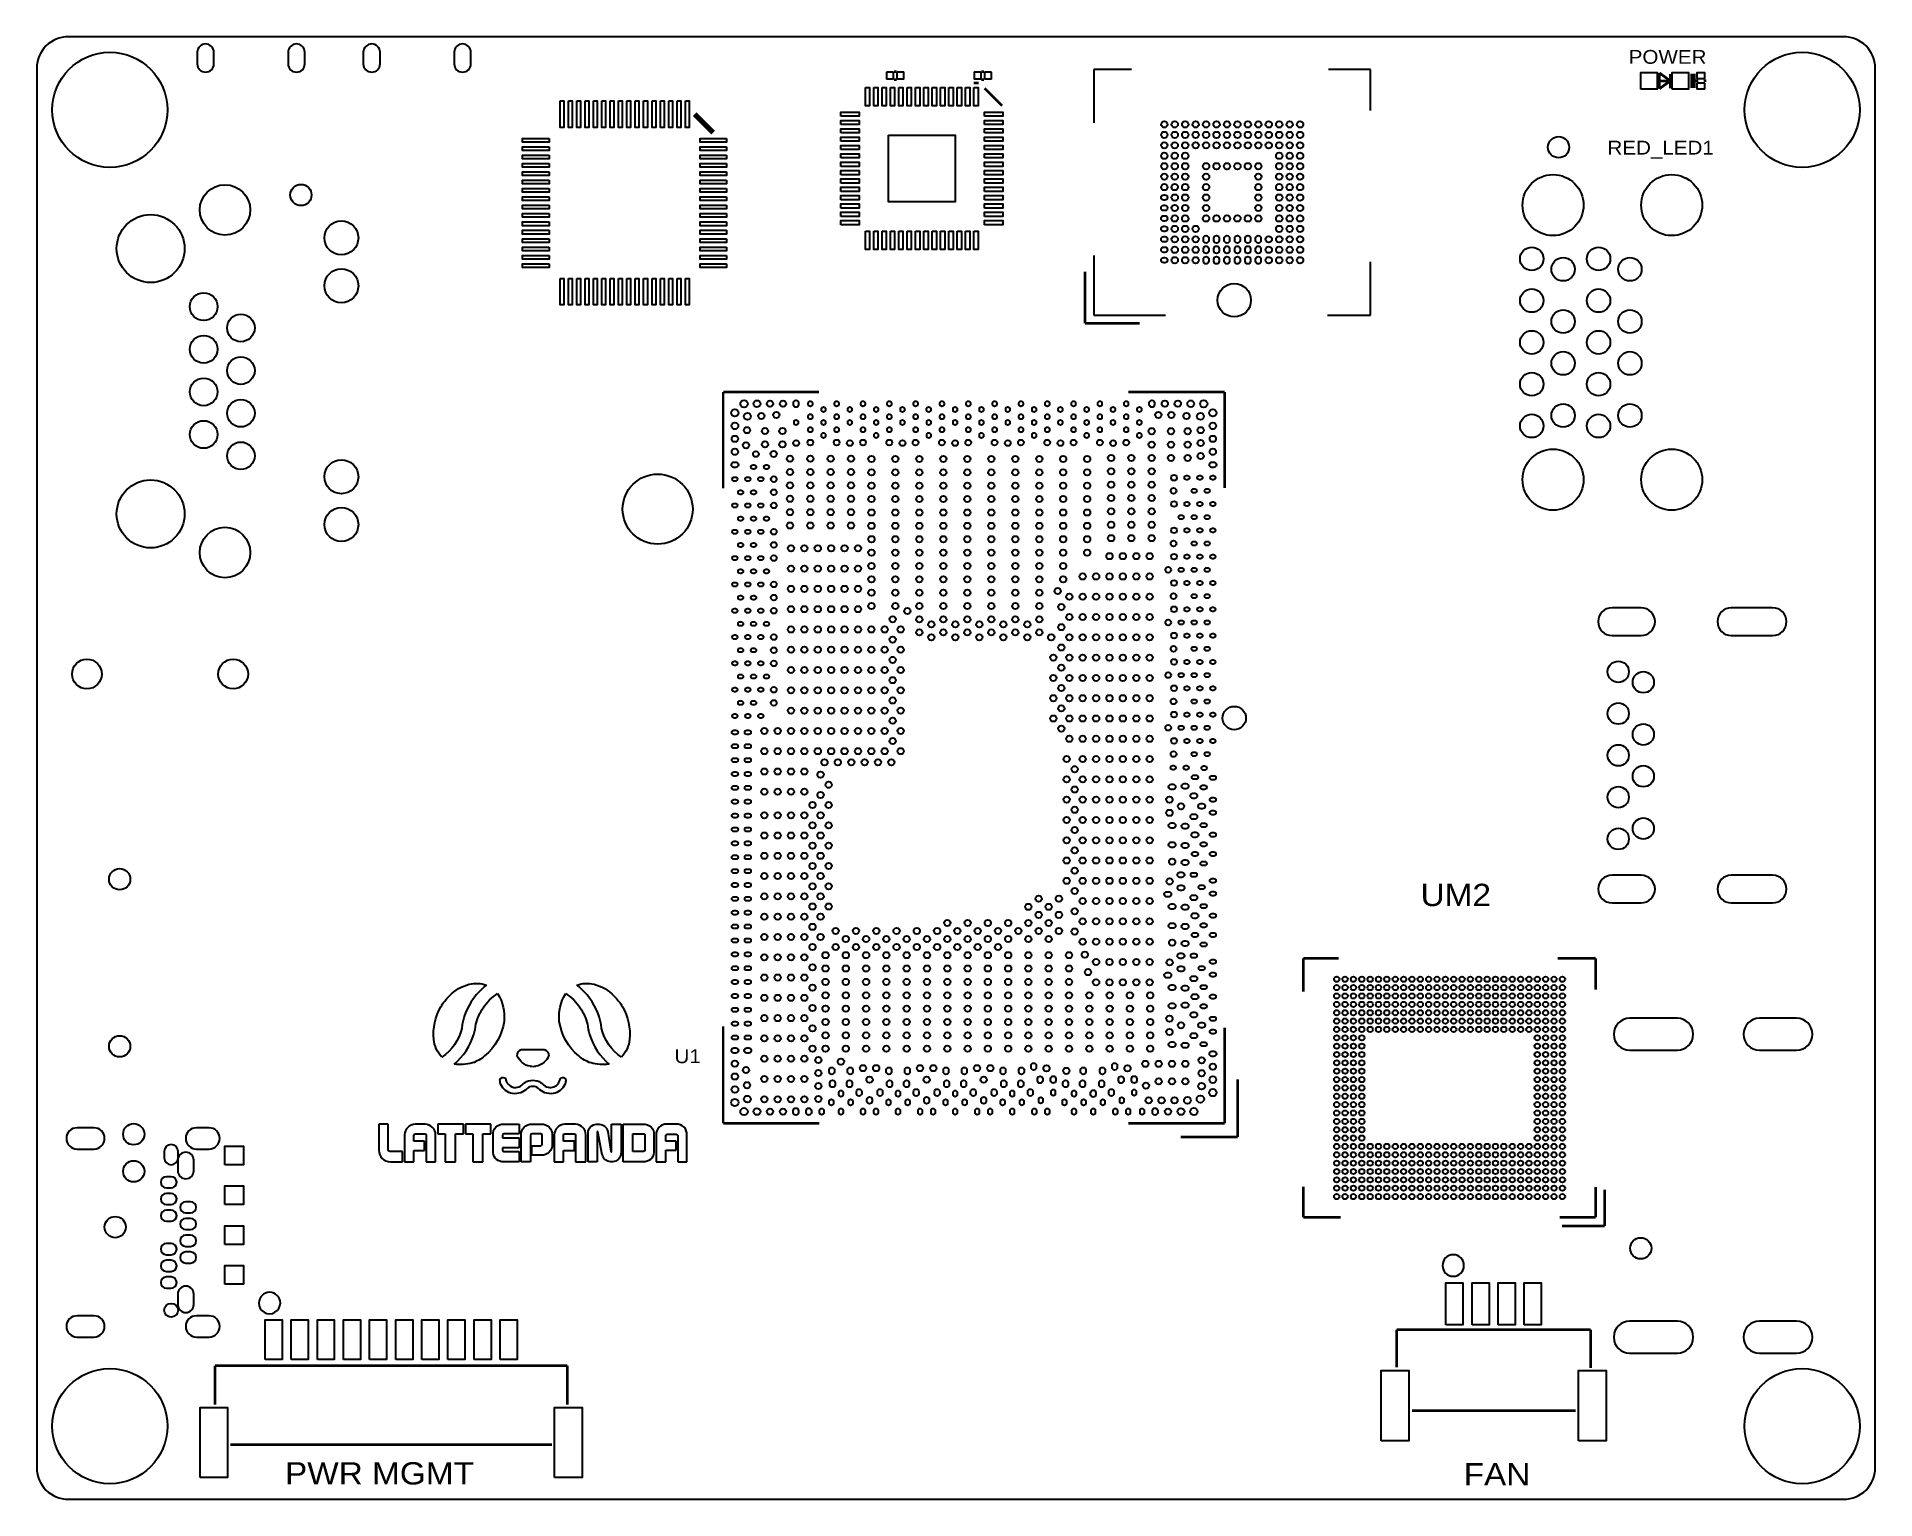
# Model space of a CAD drawing. Extents: x 0 to 88, y 0 to 70.
import ezdxf

# ---------------------------------------------------------------- set-up
doc = ezdxf.new("R2010")
doc.units = 0
doc.header["$MEASUREMENT"] = 0
for name, color, linetype in [('BG_OUTLINE', 7, 'CONTINUOUS'), ('BG_SILKSCREEN_TOP', 212, 'CONTINUOUS'), ('PG_WB-SILK-R01-TOP', 12, 'CONTINUOUS'), ('PIN_TOP', 92, 'CONTINUOUS'), ('RD_SILKSCREEN_TOP', 140, 'CONTINUOUS')]:
    doc.layers.add(name, color=color, linetype=linetype)

msp = doc.modelspace()

# ---------------------------------------------------------------- texts
at = {"layer": 'BG_SILKSCREEN_TOP'}
for s, height, width, p in [('POWER', 0.6604, 1.115385, (76.2, 68.707)), ('PWR MGMT', 1.0668, 1.119048, (11.881866, 0.70612)), ('FAN', 1.0668, 1.119048, (68.3006, 0.6604))]:
    msp.add_text(s, height=height, dxfattribs=dict(at, width=width)).set_placement(p)
at = {"layer": 'RD_SILKSCREEN_TOP'}
for s, height, width, p in [('RED_LED1', 0.6604, 1.115385, (75.184, 64.3636)), ('UM2', 1.0668, 1.119048, (66.237866, 28.39212)), ('U1', 0.6604, 1.115385, (30.525466, 20.87372))]:
    msp.add_text(s, height=height, dxfattribs=dict(at, width=width)).set_placement(p)

# ---------------------------------------------------------------- linework, layer by layer
at = {"layer": 'BG_OUTLINE'}
for points in [[(1.49987, 70.000114, 0.414214), (0, 68.49999)], [(88.00084, 68.49999, 0.414214), (86.50097, 70.000114)], [(0, 1.500124, 0.414214), (1.49987, 0)], [(86.50097, 0, 0.414214), (88.00084, 1.500124)]]:
    msp.add_lwpolyline(points, format="xyb", dxfattribs=at)
for points in [[(86.50097, 70.000114), (1.49987, 70.000114)], [(0, 68.49999), (0, 1.500124)], [(88.00084, 1.500124), (88.00084, 68.49999)], [(1.49987, 0), (86.50097, 0)]]:
    msp.add_lwpolyline(points, dxfattribs=at)
at = {"layer": 'BG_SILKSCREEN_TOP'}
for points in [[(19.754596, 24.091392, -0.143298), (20.701508, 24.650192)], [(20.701508, 24.650192, -0.154026), (21.52142, 24.602948)], [(25.8572, 24.602948, -0.15407), (26.677366, 24.650192)], [(26.677366, 24.650192, -0.143271), (27.624024, 24.091392)], [(19.342354, 23.565612, -0.08384), (19.754596, 24.091392)], [(20.904708, 23.964138, 0.130331), (20.339812, 22.526244)], [(21.52142, 24.602948, 0.079017), (20.904708, 23.964138)], [(21.364956, 23.517352, -0.114673), (22.060408, 24.200104)], [(22.060408, 24.200104, -0.174746), (22.365462, 22.86254)], [(25.013158, 22.86254, -0.17474), (25.318212, 24.200104)], [(25.318212, 24.200104, -0.114678), (26.013664, 23.517352)], [(26.473912, 23.964138, 0.079018), (25.8572, 24.602948)], [(27.039062, 22.526244, 0.130337), (26.473912, 23.964138)], [(27.624024, 24.091392, -0.08384), (28.036266, 23.565612)], [(19.000724, 22.008338, -0.155092), (19.342354, 23.565612)], [(21.019262, 22.736302, -0.097198), (21.364956, 23.517352)], [(26.013664, 23.517352, -0.097207), (26.359612, 22.736302)], [(28.036266, 23.565612, -0.155094), (28.377896, 22.008338)], [(19.388836, 21.16455, -0.164964), (19.000724, 22.008338)], [(20.339812, 22.526244, -0.189079), (19.388836, 21.16455)], [(19.976338, 20.82292, 0.143738), (20.920456, 22.244812)], [(20.920456, 22.244812, 0.04534), (21.019262, 22.736302)], [(22.365462, 22.86254, -0.181515), (21.436838, 21.22297)], [(25.941782, 21.22297, -0.181514), (25.013158, 22.86254)], [(26.359612, 22.736302, 0.045336), (26.458164, 22.244812)], [(26.458164, 22.244812, 0.143737), (27.402282, 20.82292)], [(27.989784, 21.16455, -0.189067), (27.039062, 22.526244)], [(28.377896, 22.008338, -0.16497), (27.989784, 21.16455)], [(21.436838, 21.22297, -0.108378), (20.849082, 20.883372)], [(22.995128, 21.230082, -0.30524), (23.19147, 21.524468)], [(22.99716, 21.217636, -0.015529), (22.995128, 21.230082)], [(23.241, 20.89658, -0.119857), (22.99716, 21.217636)], [(24.502618, 21.217636, -0.111561), (24.280114, 20.914614)], [(24.308308, 21.524468, -0.305492), (24.50465, 21.229828)], [(24.50465, 21.229828, -0.01522), (24.502618, 21.217636)], [(26.529538, 20.883372, -0.108377), (25.941782, 21.22297)], [(20.849082, 20.883372, -0.101881), (19.976338, 20.82292)], [(23.613618, 20.72132, -0.1344), (23.241, 20.89658)], [(23.749762, 20.70354, -0.038269), (23.612602, 20.717002)], [(23.887176, 20.717002, -0.03834), (23.749762, 20.70354)], [(24.280114, 20.914614, -0.143499), (23.886414, 20.72132)], [(27.402282, 20.82292, -0.101881), (26.529538, 20.883372)], [(22.173438, 20.026884, -0.29992), (22.22373, 20.160742)], [(22.216618, 19.854418, -0.10856), (22.173438, 20.026884)], [(22.768814, 19.421856, -0.255851), (22.214586, 19.853148)], [(22.22373, 20.160742, -0.362103), (22.430232, 20.135596)], [(22.430232, 20.135596, -0.028195), (22.484334, 19.976084)], [(22.488144, 19.9771, 0.093724), (22.572472, 19.848322)], [(22.572472, 19.848322, 0.211862), (22.942042, 19.708114)], [(23.169626, 19.456146, -0.123225), (22.768814, 19.421856)], [(22.942042, 19.708114, 0.178883), (23.218394, 19.821144)], [(23.472648, 19.663664, -0.112217), (23.169626, 19.456146)], [(23.218394, 19.821144, -0.049058), (23.361142, 19.937984)], [(23.361142, 19.937984, -0.179583), (23.745952, 20.05203)], [(23.746206, 19.755104, 0.175203), (23.474934, 19.660616)], [(23.745952, 20.05203, -0.179396), (24.130508, 19.938492)], [(24.017224, 19.660616, 0.175067), (23.746206, 19.755104)], [(24.322532, 19.456146, -0.112147), (24.019764, 19.663664)], [(24.130508, 19.938492, -0.048151), (24.27097, 19.824192)], [(24.27097, 19.824192, 0.181159), (24.549862, 19.708114)], [(24.723598, 19.421856, -0.123301), (24.322532, 19.456146)], [(24.549862, 19.708114, 0.138963), (24.809196, 19.76628)], [(25.277826, 19.853148, -0.25585), (24.723598, 19.421856)], [(24.809196, 19.76628, 0.178903), (25.004268, 19.9771)], [(25.008078, 19.976084, -0.028249), (25.062434, 20.13585)], [(25.062434, 20.13585, -0.356734), (25.266396, 20.162266)], [(25.266396, 20.162266, -0.307774), (25.318974, 20.025868)], [(25.318974, 20.025868, -0.107934), (25.275794, 19.854418)], [(18.111724, 17.946624, 0.414236), (17.608042, 17.442942)], [(19.091656, 17.442942, 0.414278), (18.587974, 17.946624)], [(21.838412, 17.430496, -0.46376), (22.35581, 17.947894)], [(23.1902, 17.430496, -0.463843), (23.707852, 17.947894)], [(24.148034, 17.947894, -0.46374), (24.665432, 17.430496)], [(25.276556, 17.946624, 0.41425), (24.772874, 17.442942)], [(26.283412, 17.442942, 0.414255), (25.77973, 17.946624)], [(26.390854, 17.538446, -0.414441), (26.797254, 17.944846)], [(26.86177, 17.58823, 0.917234), (26.829512, 17.585182)], [(26.927302, 17.944846, -0.368314), (27.328368, 17.602962)], [(29.025342, 17.947894, -0.463657), (29.542486, 17.430496)], [(30.16631, 17.947894, 0.463728), (29.648912, 17.430496)], [(31.119572, 17.430496, 0.463652), (30.602428, 17.947894)], [(18.059146, 17.427702, -0.414102), (18.12417, 17.492726)], [(18.575528, 17.492726, -0.414409), (18.640552, 17.427702)], [(22.3647, 17.492726, 0.413444), (22.29993, 17.427702)], [(23.70582, 17.492726, 0.413455), (23.64105, 17.427702)], [(24.190198, 17.427702, 0.414126), (24.125174, 17.492726)], [(24.125174, 16.92021, 0.413685), (24.190198, 16.98498)], [(24.665432, 16.99006, -0.463643), (24.148034, 16.472916)], [(25.208738, 17.427702, -0.413381), (25.273508, 17.492726)], [(25.720294, 17.492726, -0.41421), (25.785318, 17.427702)], [(29.045154, 17.492726, -0.414734), (29.110178, 17.427702)], [(30.110684, 17.402048, -0.414239), (30.175708, 17.467072)], [(30.610302, 17.467072, -0.414155), (30.675326, 17.402048)], [(16.378428, 16.698214, 0.414141), (16.92275, 16.154146)], [(16.89354, 16.647414, -0.414791), (16.828516, 16.712438)], [(22.35327, 16.152368, -0.412733), (21.838412, 16.590518)], [(22.29993, 16.712438, 0.413932), (22.3647, 16.647414)], [(27.473148, 16.15567, -0.359627), (27.074114, 16.485108)], [(27.482546, 16.64208, 0.920975), (27.514804, 16.64462)], [(27.964384, 16.561816, -0.414167), (27.558238, 16.15567)], [(29.542486, 16.590518, -0.412788), (29.027628, 16.152368)], [(29.110178, 16.712692, -0.414346), (29.045154, 16.647668)]]:
    msp.add_lwpolyline(points, format="xyb", dxfattribs=at)
for points in [[(23.19147, 21.524468), (24.308308, 21.524468)], [(23.612602, 20.717002), (23.613618, 20.72132)], [(23.886414, 20.72132), (23.887176, 20.717002)], [(22.214586, 19.853148), (22.216618, 19.854418)], [(22.484334, 19.976084), (22.488144, 19.9771)], [(23.474934, 19.660616), (23.472648, 19.663664)], [(24.019764, 19.663664), (24.017224, 19.660616)], [(25.004268, 19.9771), (25.008078, 19.976084)], [(25.275794, 19.854418), (25.277826, 19.853148)], [(16.825214, 17.947894), (16.376904, 17.947894)], [(16.376904, 17.947894), (16.376904, 16.698214)], [(16.825214, 16.712438), (16.825214, 17.947894)], [(18.587974, 17.947894), (18.111724, 17.947894)], [(18.111724, 17.947894), (18.111724, 17.946624)], [(18.587974, 17.946624), (18.587974, 17.947894)], [(20.421346, 17.947894), (19.192494, 17.947894)], [(19.192494, 17.947894), (19.192494, 17.496028)], [(20.421346, 17.496028), (20.421346, 17.947894)], [(21.734272, 17.947894), (20.52447, 17.947894)], [(20.52447, 17.947894), (20.52447, 17.496028)], [(21.734272, 17.496028), (21.734272, 17.947894)], [(22.35581, 17.947894), (23.085806, 17.947894)], [(23.085806, 17.947894), (23.085806, 17.496028)], [(23.707852, 17.947894), (24.148034, 17.947894)], [(25.77973, 17.947894), (25.276556, 17.947894)], [(25.276556, 17.947894), (25.276556, 17.946624)], [(25.77973, 17.946624), (25.77973, 17.947894)], [(26.797254, 17.944846), (26.927302, 17.944846)], [(27.328368, 17.602962), (27.331416, 17.602962)], [(27.331416, 17.602962), (27.485086, 16.642334)], [(27.512264, 16.64462), (27.512264, 17.947894)], [(27.512264, 17.947894), (27.967686, 17.947894)], [(27.967686, 17.947894), (27.967686, 16.561816)], [(28.07081, 16.152368), (28.07081, 17.947894)], [(28.07081, 17.947894), (29.025342, 17.947894)], [(30.602428, 17.947894), (30.16631, 17.947894)], [(17.608042, 17.442942), (17.606772, 17.442942)], [(17.606772, 17.442942), (17.606772, 16.152368)], [(18.056098, 17.146524), (18.056098, 17.427702)], [(18.056098, 17.427702), (18.059146, 17.427702)], [(18.560542, 17.146524), (18.056098, 17.146524)], [(18.12417, 17.492726), (18.12417, 17.496028)], [(18.12417, 17.496028), (18.575528, 17.496028)], [(18.560542, 16.698214), (18.560542, 17.146524)], [(18.575528, 17.496028), (18.575528, 17.492726)], [(18.640552, 17.427702), (18.643854, 17.427702)], [(18.643854, 17.427702), (18.643854, 16.152368)], [(19.09318, 17.442942), (19.091656, 17.442942)], [(19.09318, 16.152368), (19.09318, 17.442942)], [(19.192494, 17.496028), (19.54911, 17.496028)], [(19.54911, 17.496028), (19.54911, 16.152368)], [(20.047458, 16.152368), (20.047458, 17.496028)], [(20.047458, 17.496028), (20.421346, 17.496028)], [(20.52447, 17.496028), (20.875752, 17.496028)], [(20.875752, 17.496028), (20.875752, 16.152368)], [(21.355558, 16.152368), (21.355558, 17.496028)], [(21.355558, 17.496028), (21.734272, 17.496028)], [(21.838412, 16.590518), (21.838412, 17.430496)], [(22.29993, 17.427702), (22.296628, 17.427702)], [(22.296628, 17.427702), (22.296628, 17.296638)], [(22.296628, 17.296638), (23.085806, 17.296638)], [(23.085806, 16.824198), (22.296628, 16.824198)], [(22.296628, 16.824198), (22.296628, 16.712438)], [(23.085806, 17.496028), (22.3647, 17.496028)], [(22.3647, 17.496028), (22.3647, 17.492726)], [(23.085806, 17.296638), (23.085806, 16.824198)], [(23.1902, 16.152368), (23.1902, 17.430496)], [(23.64105, 17.427702), (23.637748, 17.427702)], [(23.637748, 17.427702), (23.637748, 16.152368)], [(23.702772, 16.472916), (23.702772, 16.916908)], [(23.702772, 16.916908), (24.125174, 16.916908)], [(24.125174, 17.496028), (23.70582, 17.496028)], [(23.70582, 17.496028), (23.70582, 17.492726)], [(24.125174, 17.492726), (24.125174, 17.496028)], [(24.125174, 16.916908), (24.125174, 16.92021)], [(24.193246, 17.427702), (24.190198, 17.427702)], [(24.190198, 16.98498), (24.193246, 16.98498)], [(24.193246, 16.98498), (24.193246, 17.427702)], [(24.665432, 17.430496), (24.665432, 16.99006)], [(24.772874, 17.442942), (24.771604, 17.442942)], [(24.771604, 17.442942), (24.771604, 16.152368)], [(25.205436, 17.146524), (25.205436, 17.427702)], [(25.205436, 17.427702), (25.208738, 17.427702)], [(25.739598, 17.146524), (25.205436, 17.146524)], [(25.273508, 17.492726), (25.273508, 17.496028)], [(25.273508, 17.496028), (25.720294, 17.496028)], [(25.720294, 17.496028), (25.720294, 17.492726)], [(25.739598, 16.698214), (25.739598, 17.146524)], [(25.785318, 17.427702), (25.78862, 17.427702)], [(25.78862, 17.427702), (25.78862, 16.152368)], [(26.284682, 17.442942), (26.283412, 17.442942)], [(26.284682, 16.152368), (26.284682, 17.442942)], [(26.387806, 16.152368), (26.387806, 17.538446)], [(26.387806, 17.538446), (26.390854, 17.538446)], [(26.829512, 17.585182), (26.832052, 17.585182)], [(26.832052, 17.585182), (26.832052, 16.152368)], [(26.858976, 17.587722), (26.86177, 17.58823)], [(27.071066, 16.4846), (26.858976, 17.587722)], [(28.529534, 16.64462), (28.529534, 17.496028)], [(28.529534, 17.496028), (29.045154, 17.496028)], [(29.045154, 17.496028), (29.045154, 17.492726)], [(29.110178, 17.427702), (29.11348, 17.427702)], [(29.11348, 17.427702), (29.11348, 16.712692)], [(29.542486, 17.430496), (29.542486, 16.590518)], [(29.648912, 17.430496), (29.648912, 16.152368)], [(30.107382, 17.146524), (30.107382, 17.402048)], [(30.107382, 17.402048), (30.110684, 17.402048)], [(30.609286, 17.146524), (30.107382, 17.146524)], [(30.175708, 17.467072), (30.175708, 17.47012)], [(30.175708, 17.47012), (30.610302, 17.47012)], [(30.609286, 16.712692), (30.609286, 17.146524)], [(30.610302, 17.47012), (30.610302, 17.467072)], [(30.675326, 17.402048), (30.678628, 17.402048)], [(30.678628, 17.402048), (30.678628, 16.152368)], [(31.119572, 16.152368), (31.119572, 17.430496)], [(16.376904, 16.698214), (16.378428, 16.698214)], [(16.828516, 16.712438), (16.825214, 16.712438)], [(16.89354, 16.644112), (16.89354, 16.647414)], [(17.502124, 16.644112), (16.89354, 16.644112)], [(16.92275, 16.154146), (16.92275, 16.152368)], [(16.92275, 16.152368), (17.502124, 16.152368)], [(17.502124, 16.152368), (17.502124, 16.644112)], [(17.606772, 16.152368), (18.056098, 16.152368)], [(18.056098, 16.152368), (18.056098, 16.698214)], [(18.056098, 16.698214), (18.560542, 16.698214)], [(18.643854, 16.152368), (19.09318, 16.152368)], [(19.54911, 16.152368), (20.047458, 16.152368)], [(20.875752, 16.152368), (21.355558, 16.152368)], [(22.296628, 16.712438), (22.29993, 16.712438)], [(23.085806, 16.152368), (22.35327, 16.152368)], [(22.3647, 16.647414), (22.3647, 16.644112)], [(22.3647, 16.644112), (23.085806, 16.644112)], [(23.085806, 16.644112), (23.085806, 16.152368)], [(23.637748, 16.152368), (23.1902, 16.152368)], [(24.148034, 16.472916), (23.702772, 16.472916)], [(24.771604, 16.152368), (25.205436, 16.152368)], [(25.205436, 16.152368), (25.205436, 16.698214)], [(25.205436, 16.698214), (25.739598, 16.698214)], [(25.78862, 16.152368), (26.284682, 16.152368)], [(26.832052, 16.152368), (26.387806, 16.152368)], [(27.071828, 16.485108), (27.071066, 16.4846)], [(27.074114, 16.485108), (27.071828, 16.485108)], [(27.558238, 16.15567), (27.473148, 16.15567)], [(27.485086, 16.642334), (27.482546, 16.64208)], [(27.514804, 16.64462), (27.512264, 16.64462)], [(27.967686, 16.561816), (27.964384, 16.561816)], [(29.027628, 16.152368), (28.07081, 16.152368)], [(29.045154, 16.64462), (28.529534, 16.64462)], [(29.045154, 16.647668), (29.045154, 16.64462)], [(29.11348, 16.712692), (29.110178, 16.712692)], [(29.648912, 16.152368), (30.107382, 16.152368)], [(30.107382, 16.152368), (30.107382, 16.712692)], [(30.107382, 16.712692), (30.609286, 16.712692)], [(30.678628, 16.152368), (31.119572, 16.152368)]]:
    msp.add_lwpolyline(points, dxfattribs=at)
at = {"layer": 'PG_WB-SILK-R01-TOP'}
for points in [[(41.155366, 68.33362, 0.127, 0.127, 0), (41.028366, 68.33362, 0.127, 0.127, 0)], [(41.155366, 67.95262, 0.127, 0.127, 0), (41.028366, 67.95262, 0.127, 0.127, 0)], [(45.079666, 67.7799, 0.127, 0.127, 0), (44.845986, 67.7799, 0.127, 0.127, 0)], [(45.219366, 68.33362, 0.127, 0.127, 0), (45.346366, 68.33362, 0.127, 0.127, 0)], [(45.219366, 67.95262, 0.127, 0.127, 0), (45.346366, 67.95262, 0.127, 0.127, 0)], [(78.274672, 67.888358, 0.127, 0.127, 0), (77.572616, 67.888358, 0.127, 0.127, 0)], [(78.193646, 67.888358, 0.127, 0.127, 0), (77.67066, 68.269358, 0.127, 0.127, 0)], [(77.67066, 68.269358, 0.127, 0.127, 0), (77.67066, 67.513454, 0.127, 0.127, 0)], [(77.67066, 67.513454, 0.127, 0.127, 0), (78.193646, 67.888358, 0.127, 0.127, 0)], [(78.193646, 67.526408, 0.127, 0.127, 0), (78.193646, 68.215002, 0.127, 0.127, 0)], [(79.27213, 67.549268, 0.254, 0.254, 0), (79.27213, 68.237862, 0.254, 0.254, 0)], [(79.4639, 67.9577, 0.127, 0.127, 0), (79.4639, 67.8307, 0.127, 0.127, 0)], [(79.8449, 67.9577, 0.127, 0.127, 0), (79.8449, 67.8307, 0.127, 0.127, 0)], [(46.209966, 66.7004, 0.127, 0.127, 0), (45.371766, 67.5386, 0.127, 0.127, 0)], [(32.378396, 65.411604, 0.254, 0.254, 0), (31.489396, 66.300604, 0.254, 0.254, 0)], [(50.170334, 58.760868, 0.127, 0.127, 0), (50.170334, 56.277764, 0.127, 0.127, 0)], [(50.170334, 56.277764, 0.127, 0.127, 0), (52.784756, 56.277764, 0.127, 0.127, 0)], [(37.444426, 52.994306, 0.127, 0.127, 0), (32.855662, 52.994306, 0.127, 0.127, 0)], [(32.855662, 52.994306, 0.127, 0.127, 0), (32.855662, 48.383952, 0.127, 0.127, 0)], [(56.855614, 52.994306, 0.127, 0.127, 0), (52.252626, 52.994306, 0.127, 0.127, 0)], [(56.855614, 48.396652, 0.127, 0.127, 0), (56.855614, 52.994306, 0.127, 0.127, 0)], [(62.324742, 25.886918, 0.127, 0.127, 0), (60.62472, 25.886918, 0.127, 0.127, 0)], [(60.62472, 25.886918, 0.127, 0.127, 0), (60.62472, 24.292052, 0.127, 0.127, 0)], [(74.624692, 25.886918, 0.127, 0.127, 0), (72.800718, 25.886918, 0.127, 0.127, 0)], [(74.624692, 24.39797, 0.127, 0.127, 0), (74.624692, 25.886918, 0.127, 0.127, 0)], [(32.855662, 22.635972, 0.127, 0.127, 0), (32.855662, 17.994122, 0.127, 0.127, 0)], [(56.855614, 17.994122, 0.127, 0.127, 0), (56.855614, 22.572472, 0.127, 0.127, 0)], [(57.487566, 17.340072, 0.127, 0.127, 0), (57.487566, 20.098512, 0.127, 0.127, 0)], [(32.855662, 17.994122, 0.127, 0.127, 0), (37.454586, 17.994122, 0.127, 0.127, 0)], [(52.252626, 17.994122, 0.127, 0.127, 0), (56.855614, 17.994122, 0.127, 0.127, 0)], [(54.762146, 17.340072, 0.127, 0.127, 0), (57.487566, 17.340072, 0.127, 0.127, 0)], [(60.62472, 14.955012, 0.127, 0.127, 0), (60.62472, 13.487146, 0.127, 0.127, 0)], [(74.624692, 13.487146, 0.127, 0.127, 0), (74.624692, 14.948916, 0.127, 0.127, 0)], [(75.051666, 13.072872, 0.127, 0.127, 0), (75.051666, 14.81074, 0.127, 0.127, 0)], [(60.62472, 13.487146, 0.127, 0.127, 0), (62.415674, 13.487146, 0.127, 0.127, 0)], [(72.90181, 13.487146, 0.127, 0.127, 0), (74.624692, 13.487146, 0.127, 0.127, 0)], [(73.010522, 13.072872, 0.127, 0.127, 0), (75.051666, 13.072872, 0.127, 0.127, 0)], [(65.09385, 6.30809, 0.127, 0.127, 0), (65.09385, 8.11403, 0.127, 0.127, 0)], [(65.09385, 8.11403, 0.127, 0.127, 0), (66.80581, 8.11403, 0.127, 0.127, 0)], [(66.80581, 8.11403, 0.127, 0.127, 0), (74.37755, 8.11403, 0.127, 0.127, 0)], [(74.37755, 8.11403, 0.127, 0.127, 0), (74.37755, 6.28777, 0.127, 0.127, 0)], [(8.529066, 4.52882, 0.127, 0.127, 0), (8.529066, 6.38556, 0.127, 0.127, 0)], [(8.529066, 6.38556, 0.127, 0.127, 0), (10.832846, 6.38556, 0.127, 0.127, 0)], [(10.832846, 6.38556, 0.127, 0.127, 0), (25.394666, 6.38556, 0.127, 0.127, 0)], [(25.394666, 6.38556, 0.127, 0.127, 0), (25.394666, 4.5212, 0.127, 0.127, 0)], [(73.66, 4.24307, 0.127, 0.127, 0), (65.8241, 4.24307, 0.127, 0.127, 0)], [(24.668226, 2.6162, 0.127, 0.127, 0), (9.265666, 2.6162, 0.127, 0.127, 0)]]:
    msp.add_lwpolyline(points, format="xyseb", dxfattribs=at)
for points in [[(52.408582, 68.432172), (50.593752, 68.432172)], [(50.593752, 68.432172), (50.593752, 65.88379)], [(63.84798, 68.432172), (61.831982, 68.432172)], [(63.84798, 66.46799), (63.84798, 68.432172)], [(50.593752, 59.53379), (50.593752, 56.678068)], [(63.84798, 56.678068), (63.84798, 59.22899)], [(50.593752, 56.678068), (54.034182, 56.678068)], [(61.781182, 56.678068), (63.84798, 56.678068)]]:
    msp.add_lwpolyline(points, dxfattribs=at)
for points in [[(68.315586, 11.186668, 1), (67.287014, 11.186632, 1)], [(11.659362, 9.39292, 1), (10.63079, 9.392884, 1)]]:
    msp.add_lwpolyline(points, format="xyb", close=True, dxfattribs=at)
at = {"layer": 'PIN_TOP'}
for points in [[(7.681214, 69.256275), (7.681214, 68.706365, 1), (8.481314, 68.706365), (8.481314, 69.256275, 1)], [(12.031218, 69.256275), (12.031218, 68.706365, 1), (12.831318, 68.706365), (12.831318, 69.256275, 1)], [(15.631414, 69.256275), (15.631414, 68.706365, 1), (16.431514, 68.706365), (16.431514, 69.256275, 1)], [(19.981418, 69.256275), (19.981418, 68.706365, 1), (20.781518, 68.706365), (20.781518, 69.256275, 1)], [(53.945536, 62.432184), (53.996336, 62.432184, -1), (53.996336, 62.178184), (53.945536, 62.178184, -1)], [(53.945536, 61.932058), (53.996336, 61.932058, -1), (53.996336, 61.678058), (53.945536, 61.678058, -1)], [(53.945536, 61.432186), (53.996336, 61.432186, -1), (53.996336, 61.178186), (53.945536, 61.178186, -1)], [(53.945536, 60.93206), (53.996336, 60.93206, -1), (53.996336, 60.67806), (53.945536, 60.67806, -1)], [(53.945536, 60.432188), (53.996336, 60.432188, -1), (53.996336, 60.178188), (53.945536, 60.178188, -1)], [(53.945536, 59.932062), (53.996336, 59.932062, -1), (53.996336, 59.678062), (53.945536, 59.678062, -1)], [(56.097932, 60.355988), (56.097932, 60.254388, -1), (55.843932, 60.254388), (55.843932, 60.355988, -1)], [(56.097932, 59.855862), (56.097932, 59.754262, -1), (55.843932, 59.754262), (55.843932, 59.855862, -1)], [(56.597804, 60.355988), (56.597804, 60.254388, -1), (56.343804, 60.254388), (56.343804, 60.355988, -1)], [(56.597804, 59.855862), (56.597804, 59.754262, -1), (56.343804, 59.754262), (56.343804, 59.855862, -1)], [(57.09793, 60.355988), (57.09793, 60.254388, -1), (56.84393, 60.254388), (56.84393, 60.355988, -1)], [(57.09793, 59.855862), (57.09793, 59.754262, -1), (56.84393, 59.754262), (56.84393, 59.855862, -1)], [(57.597802, 60.355988), (57.597802, 60.254388, -1), (57.343802, 60.254388), (57.343802, 60.355988, -1)], [(57.597802, 59.855862), (57.597802, 59.754262, -1), (57.343802, 59.754262), (57.343802, 59.855862, -1)], [(58.097928, 60.355988), (58.097928, 60.254388, -1), (57.843928, 60.254388), (57.843928, 60.355988, -1)], [(58.097928, 59.855862), (58.097928, 59.754262, -1), (57.843928, 59.754262), (57.843928, 59.855862, -1)], [(58.5978, 60.355988), (58.5978, 60.254388, -1), (58.3438, 60.254388), (58.3438, 60.355988, -1)], [(58.5978, 59.855862), (58.5978, 59.754262, -1), (58.3438, 59.754262), (58.3438, 59.855862, -1)], [(53.945536, 59.43219), (53.996336, 59.43219, -1), (53.996336, 59.17819), (53.945536, 59.17819, -1)], [(56.097932, 59.35599), (56.097932, 59.25439, -1), (55.843932, 59.25439), (55.843932, 59.35599, -1)], [(56.597804, 59.35599), (56.597804, 59.25439, -1), (56.343804, 59.25439), (56.343804, 59.35599, -1)], [(57.09793, 59.35599), (57.09793, 59.25439, -1), (56.84393, 59.25439), (56.84393, 59.35599, -1)], [(57.597802, 59.35599), (57.597802, 59.25439, -1), (57.343802, 59.25439), (57.343802, 59.35599, -1)], [(58.097928, 59.35599), (58.097928, 59.25439, -1), (57.843928, 59.25439), (57.843928, 59.35599, -1)], [(58.5978, 59.35599), (58.5978, 59.25439, -1), (58.3438, 59.25439), (58.3438, 59.35599, -1)], [(36.214304, 52.391691), (36.214304, 52.476781, -1), (36.46424, 52.476781), (36.46424, 52.391691, -1)], [(36.928171, 52.409217), (36.928171, 52.459255, -1), (37.128069, 52.459255), (37.128069, 52.409217, -1)], [(36.928171, 51.789203), (36.928171, 51.839241, -1), (37.128069, 51.839241), (37.128069, 51.789203, -1)], [(37.558345, 52.134135), (37.558345, 52.184173, -1), (37.758243, 52.184173), (37.758243, 52.134135, -1)], [(38.188265, 52.409217), (38.188265, 52.459255, -1), (38.388163, 52.459255), (38.388163, 52.409217, -1)], [(38.188265, 51.789203), (38.188265, 51.839241, -1), (38.388163, 51.839241), (38.388163, 51.789203, -1)], [(38.818185, 52.134135), (38.818185, 52.184173, -1), (39.018083, 52.184173), (39.018083, 52.134135, -1)], [(39.448359, 52.409217), (39.448359, 52.459255, -1), (39.648257, 52.459255), (39.648257, 52.409217, -1)], [(39.448359, 51.789203), (39.448359, 51.839241, -1), (39.648257, 51.839241), (39.648257, 51.789203, -1)], [(40.078279, 52.134135), (40.078279, 52.184173, -1), (40.278177, 52.184173), (40.278177, 52.134135, -1)], [(40.708199, 52.409217), (40.708199, 52.459255, -1), (40.908097, 52.459255), (40.908097, 52.409217, -1)], [(40.708199, 51.789203), (40.708199, 51.839241, -1), (40.908097, 51.839241), (40.908097, 51.789203, -1)], [(41.338373, 52.134135), (41.338373, 52.184173, -1), (41.538271, 52.184173), (41.538271, 52.134135, -1)], [(41.968293, 52.409217), (41.968293, 52.459255, -1), (42.168191, 52.459255), (42.168191, 52.409217, -1)], [(41.968293, 51.789203), (41.968293, 51.839241, -1), (42.168191, 51.839241), (42.168191, 51.789203, -1)], [(42.596181, 52.134135), (42.596181, 52.184173, -1), (42.796079, 52.184173), (42.796079, 52.134135, -1)], [(43.228387, 52.409217), (43.228387, 52.459255, -1), (43.428285, 52.459255), (43.428285, 52.409217, -1)], [(43.228387, 51.789203), (43.228387, 51.839241, -1), (43.428285, 51.839241), (43.428285, 51.789203, -1)], [(43.858307, 52.134135), (43.858307, 52.184173, -1), (44.058205, 52.184173), (44.058205, 52.134135, -1)], [(44.488227, 52.409217), (44.488227, 52.459255, -1), (44.688125, 52.459255), (44.688125, 52.409217, -1)], [(44.488227, 51.789203), (44.488227, 51.839241, -1), (44.688125, 51.839241), (44.688125, 51.789203, -1)], [(45.118401, 52.134135), (45.118401, 52.184173, -1), (45.318299, 52.184173), (45.318299, 52.134135, -1)], [(45.748321, 52.409217), (45.748321, 52.459255, -1), (45.948219, 52.459255), (45.948219, 52.409217, -1)], [(45.748321, 51.789203), (45.748321, 51.839241, -1), (45.948219, 51.839241), (45.948219, 51.789203, -1)], [(46.378241, 52.134135), (46.378241, 52.184173, -1), (46.578139, 52.184173), (46.578139, 52.134135, -1)], [(47.008415, 52.409217), (47.008415, 52.459255, -1), (47.208313, 52.459255), (47.208313, 52.409217, -1)], [(47.008415, 51.789203), (47.008415, 51.839241, -1), (47.208313, 51.839241), (47.208313, 51.789203, -1)], [(47.638335, 52.134135), (47.638335, 52.184173, -1), (47.838233, 52.184173), (47.838233, 52.134135, -1)], [(48.268255, 52.409217), (48.268255, 52.459255, -1), (48.468153, 52.459255), (48.468153, 52.409217, -1)], [(48.268255, 51.789203), (48.268255, 51.839241, -1), (48.468153, 51.839241), (48.468153, 51.789203, -1)], [(48.898175, 52.134135), (48.898175, 52.184173, -1), (49.098073, 52.184173), (49.098073, 52.134135, -1)], [(49.528349, 52.409217), (49.528349, 52.459255, -1), (49.728247, 52.459255), (49.728247, 52.409217, -1)], [(49.528349, 51.789203), (49.528349, 51.839241, -1), (49.728247, 51.839241), (49.728247, 51.789203, -1)], [(50.158269, 52.134135), (50.158269, 52.184173, -1), (50.358167, 52.184173), (50.358167, 52.134135, -1)], [(50.788189, 52.409217), (50.788189, 52.459255, -1), (50.988087, 52.459255), (50.988087, 52.409217, -1)], [(50.788189, 51.789203), (50.788189, 51.839241, -1), (50.988087, 51.839241), (50.988087, 51.789203, -1)], [(51.418363, 52.134135), (51.418363, 52.184173, -1), (51.618261, 52.184173), (51.618261, 52.134135, -1)], [(52.048283, 52.409217), (52.048283, 52.459255, -1), (52.248181, 52.459255), (52.248181, 52.409217, -1)], [(52.048283, 51.789203), (52.048283, 51.839241, -1), (52.248181, 51.839241), (52.248181, 51.789203, -1)], [(52.678203, 52.134135), (52.678203, 52.184173, -1), (52.878101, 52.184173), (52.878101, 52.134135, -1)], [(53.252116, 52.391691), (53.252116, 52.476781, -1), (53.502052, 52.476781), (53.502052, 52.391691, -1)], [(36.248213, 51.514121), (36.248213, 51.564159, -1), (36.448111, 51.564159), (36.448111, 51.514121, -1)], [(36.928171, 51.169189), (36.928171, 51.219227, -1), (37.128069, 51.219227), (37.128069, 51.169189, -1)], [(37.558345, 51.514121), (37.558345, 51.564159, -1), (37.758243, 51.564159), (37.758243, 51.514121, -1)], [(37.558345, 50.894107), (37.558345, 50.944145, -1), (37.758243, 50.944145), (37.758243, 50.894107, -1)], [(38.188265, 51.169189), (38.188265, 51.219227, -1), (38.388163, 51.219227), (38.388163, 51.169189, -1)], [(38.818185, 51.514121), (38.818185, 51.564159, -1), (39.018083, 51.564159), (39.018083, 51.514121, -1)], [(39.448359, 51.169189), (39.448359, 51.219227, -1), (39.648257, 51.219227), (39.648257, 51.169189, -1)], [(40.078279, 51.514121), (40.078279, 51.564159, -1), (40.278177, 51.564159), (40.278177, 51.514121, -1)], [(40.078279, 50.894107), (40.078279, 50.944145, -1), (40.278177, 50.944145), (40.278177, 50.894107, -1)], [(40.708199, 51.169189), (40.708199, 51.219227, -1), (40.908097, 51.219227), (40.908097, 51.169189, -1)], [(41.338373, 51.514121), (41.338373, 51.564159, -1), (41.538271, 51.564159), (41.538271, 51.514121, -1)], [(41.968293, 51.169189), (41.968293, 51.219227, -1), (42.168191, 51.219227), (42.168191, 51.169189, -1)], [(42.598213, 51.514121), (42.598213, 51.564159, -1), (42.798111, 51.564159), (42.798111, 51.514121, -1)], [(42.598213, 50.894107), (42.598213, 50.944145, -1), (42.798111, 50.944145), (42.798111, 50.894107, -1)], [(43.228387, 51.169189), (43.228387, 51.219227, -1), (43.428285, 51.219227), (43.428285, 51.169189, -1)], [(43.858307, 51.514121), (43.858307, 51.564159, -1), (44.058205, 51.564159), (44.058205, 51.514121, -1)], [(44.488227, 51.169189), (44.488227, 51.219227, -1), (44.688125, 51.219227), (44.688125, 51.169189, -1)], [(45.118401, 51.514121), (45.118401, 51.564159, -1), (45.318299, 51.564159), (45.318299, 51.514121, -1)], [(45.118401, 50.894107), (45.118401, 50.944145, -1), (45.318299, 50.944145), (45.318299, 50.894107, -1)], [(45.748321, 51.169189), (45.748321, 51.219227, -1), (45.948219, 51.219227), (45.948219, 51.169189, -1)], [(46.378241, 51.514121), (46.378241, 51.564159, -1), (46.578139, 51.564159), (46.578139, 51.514121, -1)], [(47.008415, 51.169189), (47.008415, 51.219227, -1), (47.208313, 51.219227), (47.208313, 51.169189, -1)], [(47.638335, 51.514121), (47.638335, 51.564159, -1), (47.838233, 51.564159), (47.838233, 51.514121, -1)], [(47.638335, 50.894107), (47.638335, 50.944145, -1), (47.838233, 50.944145), (47.838233, 50.894107, -1)], [(48.268255, 51.169189), (48.268255, 51.219227, -1), (48.468153, 51.219227), (48.468153, 51.169189, -1)], [(48.898175, 51.514121), (48.898175, 51.564159, -1), (49.098073, 51.564159), (49.098073, 51.514121, -1)], [(49.528349, 51.169189), (49.528349, 51.219227, -1), (49.728247, 51.219227), (49.728247, 51.169189, -1)], [(50.158269, 51.514121), (50.158269, 51.564159, -1), (50.358167, 51.564159), (50.358167, 51.514121, -1)], [(50.158269, 50.894107), (50.158269, 50.944145, -1), (50.358167, 50.944145), (50.358167, 50.894107, -1)], [(50.788189, 51.169189), (50.788189, 51.219227, -1), (50.988087, 51.219227), (50.988087, 51.169189, -1)], [(51.418363, 51.514121), (51.418363, 51.564159, -1), (51.618261, 51.564159), (51.618261, 51.514121, -1)], [(52.048283, 51.169189), (52.048283, 51.219227, -1), (52.248181, 51.219227), (52.248181, 51.169189, -1)], [(52.678203, 51.514121), (52.678203, 51.564159, -1), (52.878101, 51.564159), (52.878101, 51.514121, -1)], [(52.678203, 50.894107), (52.678203, 50.944145, -1), (52.878101, 50.944145), (52.878101, 50.894107, -1)], [(33.458277, 49.390808), (33.373187, 49.390808, -1), (33.373187, 49.640744), (33.458277, 49.640744, -1)], [(34.335593, 49.306861), (34.285555, 49.306861, -1), (34.285555, 49.506759), (34.335593, 49.506759, -1)], [(34.955607, 49.306861), (34.905569, 49.306861, -1), (34.905569, 49.506759), (34.955607, 49.506759, -1)], [(56.252999, 49.640744), (56.338089, 49.640744, -1), (56.338089, 49.390808), (56.252999, 49.390808, -1)], [(33.440751, 48.726725), (33.390713, 48.726725, -1), (33.390713, 48.926623), (33.440751, 48.926623, -1)], [(34.060765, 48.726725), (34.010727, 48.726725, -1), (34.010727, 48.926623), (34.060765, 48.926623, -1)], [(34.680779, 48.726725), (34.630741, 48.726725, -1), (34.630741, 48.926623), (34.680779, 48.926623, -1)], [(55.030497, 48.995711), (55.080535, 48.995711, -1), (55.080535, 48.795813), (55.030497, 48.795813, -1)], [(55.650511, 48.995711), (55.700549, 48.995711, -1), (55.700549, 48.795813), (55.650511, 48.795813, -1)], [(56.270525, 48.995711), (56.320563, 48.995711, -1), (56.320563, 48.795813), (56.270525, 48.795813, -1)], [(33.440751, 47.466885), (33.390713, 47.466885, -1), (33.390713, 47.666783), (33.440751, 47.666783, -1)], [(33.715579, 48.096805), (33.665541, 48.096805, -1), (33.665541, 48.296703), (33.715579, 48.296703, -1)], [(34.060765, 47.466885), (34.010727, 47.466885, -1), (34.010727, 47.666783), (34.060765, 47.666783, -1)], [(34.335593, 48.096805), (34.285555, 48.096805, -1), (34.285555, 48.296703), (34.335593, 48.296703, -1)], [(34.680779, 47.466885), (34.630741, 47.466885, -1), (34.630741, 47.666783), (34.680779, 47.666783, -1)], [(55.030497, 47.735617), (55.080535, 47.735617, -1), (55.080535, 47.535719), (55.030497, 47.535719, -1)], [(55.375683, 48.365537), (55.425721, 48.365537, -1), (55.425721, 48.165639), (55.375683, 48.165639, -1)], [(55.650511, 47.735617), (55.700549, 47.735617, -1), (55.700549, 47.535719), (55.650511, 47.535719, -1)], [(55.995697, 48.365537), (56.045735, 48.365537, -1), (56.045735, 48.165639), (55.995697, 48.165639, -1)], [(56.270525, 47.735617), (56.320563, 47.735617, -1), (56.320563, 47.535719), (56.270525, 47.535719, -1)], [(33.715579, 46.836711), (33.665541, 46.836711, -1), (33.665541, 47.036609), (33.715579, 47.036609, -1)], [(34.335593, 46.836711), (34.285555, 46.836711, -1), (34.285555, 47.036609), (34.335593, 47.036609, -1)], [(34.955607, 46.836711), (34.905569, 46.836711, -1), (34.905569, 47.036609), (34.955607, 47.036609, -1)], [(54.755669, 47.105697), (54.805707, 47.105697, -1), (54.805707, 46.905799), (54.755669, 46.905799, -1)], [(55.375683, 47.105697), (55.425721, 47.105697, -1), (55.425721, 46.905799), (55.375683, 46.905799, -1)], [(55.995697, 47.105697), (56.045735, 47.105697, -1), (56.045735, 46.905799), (55.995697, 46.905799, -1)], [(33.440751, 46.206791), (33.390713, 46.206791, -1), (33.390713, 46.406689), (33.440751, 46.406689, -1)], [(33.715579, 45.576871), (33.665541, 45.576871, -1), (33.665541, 45.776769), (33.715579, 45.776769, -1)], [(34.060765, 46.206791), (34.010727, 46.206791, -1), (34.010727, 46.406689), (34.060765, 46.406689, -1)], [(34.335593, 45.576871), (34.285555, 45.576871, -1), (34.285555, 45.776769), (34.335593, 45.776769, -1)], [(34.680779, 46.206791), (34.630741, 46.206791, -1), (34.630741, 46.406689), (34.680779, 46.406689, -1)], [(55.030497, 46.475777), (55.080535, 46.475777, -1), (55.080535, 46.275879), (55.030497, 46.275879, -1)], [(55.375683, 45.845603), (55.425721, 45.845603, -1), (55.425721, 45.645705), (55.375683, 45.645705, -1)], [(55.650511, 46.475777), (55.700549, 46.475777, -1), (55.700549, 46.275879), (55.650511, 46.275879, -1)], [(55.995697, 45.845603), (56.045735, 45.845603, -1), (56.045735, 45.645705), (55.995697, 45.645705, -1)], [(56.270525, 46.475777), (56.320563, 46.475777, -1), (56.320563, 46.275879), (56.270525, 46.275879, -1)], [(33.440751, 44.946697), (33.390713, 44.946697, -1), (33.390713, 45.146595), (33.440751, 45.146595, -1)], [(34.060765, 44.946697), (34.010727, 44.946697, -1), (34.010727, 45.146595), (34.060765, 45.146595, -1)], [(34.680779, 44.946697), (34.630741, 44.946697, -1), (34.630741, 45.146595), (34.680779, 45.146595, -1)], [(55.030497, 45.215683), (55.080535, 45.215683, -1), (55.080535, 45.015785), (55.030497, 45.015785, -1)], [(55.650511, 45.215683), (55.700549, 45.215683, -1), (55.700549, 45.015785), (55.650511, 45.015785, -1)], [(56.270525, 45.215683), (56.320563, 45.215683, -1), (56.320563, 45.015785), (56.270525, 45.015785, -1)], [(33.715579, 44.316777), (33.665541, 44.316777, -1), (33.665541, 44.516675), (33.715579, 44.516675, -1)], [(34.335593, 44.316777), (34.285555, 44.316777, -1), (34.285555, 44.516675), (34.335593, 44.516675, -1)], [(34.955607, 44.316777), (34.905569, 44.316777, -1), (34.905569, 44.516675), (34.955607, 44.516675, -1)], [(54.755669, 44.585763), (54.805707, 44.585763, -1), (54.805707, 44.385865), (54.755669, 44.385865, -1)], [(55.375683, 44.585763), (55.425721, 44.585763, -1), (55.425721, 44.385865), (55.375683, 44.385865, -1)], [(55.995697, 44.585763), (56.045735, 44.585763, -1), (56.045735, 44.385865), (55.995697, 44.385865, -1)], [(33.440751, 43.686857), (33.390713, 43.686857, -1), (33.390713, 43.886755), (33.440751, 43.886755, -1)], [(33.715579, 43.056683), (33.665541, 43.056683, -1), (33.665541, 43.256581), (33.715579, 43.256581, -1)], [(34.060765, 43.686857), (34.010727, 43.686857, -1), (34.010727, 43.886755), (34.060765, 43.886755, -1)], [(34.335593, 43.056683), (34.285555, 43.056683, -1), (34.285555, 43.256581), (34.335593, 43.256581, -1)], [(34.680779, 43.686857), (34.630741, 43.686857, -1), (34.630741, 43.886755), (34.680779, 43.886755, -1)], [(55.030497, 43.955589), (55.080535, 43.955589, -1), (55.080535, 43.755691), (55.030497, 43.755691, -1)], [(55.375683, 43.325669), (55.425721, 43.325669, -1), (55.425721, 43.125771), (55.375683, 43.125771, -1)], [(55.650511, 43.955589), (55.700549, 43.955589, -1), (55.700549, 43.755691), (55.650511, 43.755691, -1)], [(55.995697, 43.325669), (56.045735, 43.325669, -1), (56.045735, 43.125771), (55.995697, 43.125771, -1)], [(56.270525, 43.955589), (56.320563, 43.955589, -1), (56.320563, 43.755691), (56.270525, 43.755691, -1)], [(33.440751, 42.426763), (33.390713, 42.426763, -1), (33.390713, 42.626661), (33.440751, 42.626661, -1)], [(34.060765, 42.426763), (34.010727, 42.426763, -1), (34.010727, 42.626661), (34.060765, 42.626661, -1)], [(34.680779, 42.426763), (34.630741, 42.426763, -1), (34.630741, 42.626661), (34.680779, 42.626661, -1)], [(55.030497, 42.695749), (55.080535, 42.695749, -1), (55.080535, 42.495851), (55.030497, 42.495851, -1)], [(55.650511, 42.695749), (55.700549, 42.695749, -1), (55.700549, 42.495851), (55.650511, 42.495851, -1)], [(56.270525, 42.695749), (56.320563, 42.695749, -1), (56.320563, 42.495851), (56.270525, 42.495851, -1)], [(75.402186, 41.34485), (76.799186, 41.34485, 1), (76.799186, 42.66565), (75.402186, 42.66565, 1)], [(81.110074, 41.34485), (83.091274, 41.34485, 1), (83.091274, 42.66565), (81.110074, 42.66565, 1)], [(33.440751, 41.166669), (33.390713, 41.166669, -1), (33.390713, 41.366567), (33.440751, 41.366567, -1)], [(33.715579, 41.796843), (33.665541, 41.796843, -1), (33.665541, 41.996741), (33.715579, 41.996741, -1)], [(34.060765, 41.166669), (34.010727, 41.166669, -1), (34.010727, 41.366567), (34.060765, 41.366567, -1)], [(34.335593, 41.796843), (34.285555, 41.796843, -1), (34.285555, 41.996741), (34.335593, 41.996741, -1)], [(34.680779, 41.166669), (34.630741, 41.166669, -1), (34.630741, 41.366567), (34.680779, 41.366567, -1)], [(34.955607, 41.796843), (34.905569, 41.796843, -1), (34.905569, 41.996741), (34.955607, 41.996741, -1)], [(54.755669, 42.065575), (54.805707, 42.065575, -1), (54.805707, 41.865677), (54.755669, 41.865677, -1)], [(55.030497, 41.435655), (55.080535, 41.435655, -1), (55.080535, 41.235757), (55.030497, 41.235757, -1)], [(55.375683, 42.065575), (55.425721, 42.065575, -1), (55.425721, 41.865677), (55.375683, 41.865677, -1)], [(55.650511, 41.435655), (55.700549, 41.435655, -1), (55.700549, 41.235757), (55.650511, 41.235757, -1)], [(55.995697, 42.065575), (56.045735, 42.065575, -1), (56.045735, 41.865677), (55.995697, 41.865677, -1)], [(56.270525, 41.435655), (56.320563, 41.435655, -1), (56.320563, 41.235757), (56.270525, 41.235757, -1)], [(33.715579, 40.536749), (33.665541, 40.536749, -1), (33.665541, 40.736647), (33.715579, 40.736647, -1)], [(34.335593, 40.536749), (34.285555, 40.536749, -1), (34.285555, 40.736647), (34.335593, 40.736647, -1)], [(55.375683, 40.805735), (55.425721, 40.805735, -1), (55.425721, 40.605837), (55.375683, 40.605837, -1)], [(55.995697, 40.805735), (56.045735, 40.805735, -1), (56.045735, 40.605837), (55.995697, 40.605837, -1)], [(33.440751, 39.906829), (33.390713, 39.906829, -1), (33.390713, 40.106727), (33.440751, 40.106727, -1)], [(34.060765, 39.906829), (34.010727, 39.906829, -1), (34.010727, 40.106727), (34.060765, 40.106727, -1)], [(34.680779, 39.906829), (34.630741, 39.906829, -1), (34.630741, 40.106727), (34.680779, 40.106727, -1)], [(55.030497, 40.175561), (55.080535, 40.175561, -1), (55.080535, 39.975663), (55.030497, 39.975663, -1)], [(55.650511, 40.175561), (55.700549, 40.175561, -1), (55.700549, 39.975663), (55.650511, 39.975663, -1)], [(56.270525, 40.175561), (56.320563, 40.175561, -1), (56.320563, 39.975663), (56.270525, 39.975663, -1)], [(33.440751, 38.646735), (33.390713, 38.646735, -1), (33.390713, 38.846633), (33.440751, 38.846633, -1)], [(33.715579, 39.276655), (33.665541, 39.276655, -1), (33.665541, 39.476553), (33.715579, 39.476553, -1)], [(34.060765, 38.646735), (34.010727, 38.646735, -1), (34.010727, 38.846633), (34.060765, 38.846633, -1)], [(34.335593, 39.276655), (34.285555, 39.276655, -1), (34.285555, 39.476553), (34.335593, 39.476553, -1)], [(34.680779, 38.646735), (34.630741, 38.646735, -1), (34.630741, 38.846633), (34.680779, 38.846633, -1)], [(34.955607, 39.276655), (34.905569, 39.276655, -1), (34.905569, 39.476553), (34.955607, 39.476553, -1)], [(54.755669, 39.545641), (54.805707, 39.545641, -1), (54.805707, 39.345743), (54.755669, 39.345743, -1)], [(55.030497, 38.915721), (55.080535, 38.915721, -1), (55.080535, 38.715823), (55.030497, 38.715823, -1)], [(55.375683, 39.545641), (55.425721, 39.545641, -1), (55.425721, 39.345743), (55.375683, 39.345743, -1)], [(55.650511, 38.915721), (55.700549, 38.915721, -1), (55.700549, 38.715823), (55.650511, 38.715823, -1)], [(55.995697, 39.545641), (56.045735, 39.545641, -1), (56.045735, 39.345743), (55.995697, 39.345743, -1)], [(56.270525, 38.915721), (56.320563, 38.915721, -1), (56.320563, 38.715823), (56.270525, 38.715823, -1)], [(33.715579, 38.016815), (33.665541, 38.016815, -1), (33.665541, 38.216713), (33.715579, 38.216713, -1)], [(34.335593, 38.016815), (34.285555, 38.016815, -1), (34.285555, 38.216713), (34.335593, 38.216713, -1)], [(55.375683, 38.285547), (55.425721, 38.285547, -1), (55.425721, 38.085649), (55.375683, 38.085649, -1)], [(55.995697, 38.285547), (56.045735, 38.285547, -1), (56.045735, 38.085649), (55.995697, 38.085649, -1)], [(33.440751, 37.386641), (33.390713, 37.386641, -1), (33.390713, 37.586539), (33.440751, 37.586539, -1)], [(34.060765, 37.386641), (34.010727, 37.386641, -1), (34.010727, 37.586539), (34.060765, 37.586539, -1)], [(34.680779, 37.386641), (34.630741, 37.386641, -1), (34.630741, 37.586539), (34.680779, 37.586539, -1)], [(54.755669, 37.025707), (54.805707, 37.025707, -1), (54.805707, 36.825809), (54.755669, 36.825809, -1)], [(55.030497, 37.655627), (55.080535, 37.655627, -1), (55.080535, 37.455729), (55.030497, 37.455729, -1)], [(55.375683, 37.025707), (55.425721, 37.025707, -1), (55.425721, 36.825809), (55.375683, 36.825809, -1)], [(55.650511, 37.655627), (55.700549, 37.655627, -1), (55.700549, 37.455729), (55.650511, 37.455729, -1)], [(55.995697, 37.025707), (56.045735, 37.025707, -1), (56.045735, 36.825809), (55.995697, 36.825809, -1)], [(56.270525, 37.655627), (56.320563, 37.655627, -1), (56.320563, 37.455729), (56.270525, 37.455729, -1)], [(33.46577, 36.605845), (33.365694, 36.605845, -1), (33.365694, 36.805743), (33.46577, 36.805743, -1)], [(33.46577, 35.941889), (33.365694, 35.941889, -1), (33.365694, 36.141787), (33.46577, 36.141787, -1)], [(34.085784, 36.605845), (33.985708, 36.605845, -1), (33.985708, 36.805743), (34.085784, 36.805743, -1)], [(34.085784, 35.941889), (33.985708, 35.941889, -1), (33.985708, 36.141787), (34.085784, 36.141787, -1)], [(55.030497, 36.395787), (55.080535, 36.395787, -1), (55.080535, 36.195889), (55.030497, 36.195889, -1)], [(55.650511, 36.395787), (55.700549, 36.395787, -1), (55.700549, 36.195889), (55.650511, 36.195889, -1)], [(56.270525, 36.395787), (56.320563, 36.395787, -1), (56.320563, 36.195889), (56.270525, 36.195889, -1)], [(33.46577, 35.277933), (33.365694, 35.277933, -1), (33.365694, 35.477831), (33.46577, 35.477831, -1)], [(34.085784, 35.277933), (33.985708, 35.277933, -1), (33.985708, 35.477831), (34.085784, 35.477831, -1)], [(55.375683, 35.765613), (55.425721, 35.765613, -1), (55.425721, 35.565715), (55.375683, 35.565715, -1)], [(55.995697, 35.765613), (56.045735, 35.765613, -1), (56.045735, 35.565715), (55.995697, 35.565715, -1)], [(33.46577, 34.613977), (33.365694, 34.613977, -1), (33.365694, 34.813875), (33.46577, 34.813875, -1)], [(34.085784, 34.613977), (33.985708, 34.613977, -1), (33.985708, 34.813875), (34.085784, 34.813875, -1)], [(54.372891, 35.116389), (54.422929, 35.116389, -1), (54.422929, 34.916491), (54.372891, 34.916491, -1)], [(54.992905, 35.116389), (55.042943, 35.116389, -1), (55.042943, 34.916491), (54.992905, 34.916491, -1)], [(55.485538, 34.457767), (55.385462, 34.457767, -1), (55.385462, 34.657665), (55.485538, 34.657665, -1)], [(55.850409, 35.096323), (55.900447, 35.096323, -1), (55.900447, 34.896425), (55.850409, 34.896425, -1)], [(56.345582, 34.430843), (56.245506, 34.430843, -1), (56.245506, 34.630741), (56.345582, 34.630741, -1)], [(33.46577, 33.949767), (33.365694, 33.949767, -1), (33.365694, 34.149665), (33.46577, 34.149665, -1)], [(33.46577, 33.285811), (33.365694, 33.285811, -1), (33.365694, 33.485709), (33.46577, 33.485709, -1)], [(34.085784, 33.949767), (33.985708, 33.949767, -1), (33.985708, 34.149665), (34.085784, 34.149665, -1)], [(34.085784, 33.285811), (33.985708, 33.285811, -1), (33.985708, 33.485709), (34.085784, 33.485709, -1)], [(54.304565, 34.220658), (54.389655, 34.220658, -1), (54.389655, 33.970722), (54.304565, 33.970722, -1)], [(54.924579, 34.254694), (55.009669, 34.254694, -1), (55.009669, 34.004758), (54.924579, 34.004758, -1)], [(55.342155, 33.796224), (55.427245, 33.796224, -1), (55.427245, 33.546288), (55.342155, 33.546288, -1)], [(55.903114, 33.977707), (55.803038, 33.977707, -1), (55.803038, 34.177605), (55.903114, 34.177605, -1)], [(56.345582, 33.380807), (56.245506, 33.380807, -1), (56.245506, 33.580705), (56.345582, 33.580705, -1)], [(33.46577, 32.621855), (33.365694, 32.621855, -1), (33.365694, 32.821753), (33.46577, 32.821753, -1)], [(34.085784, 32.621855), (33.985708, 32.621855, -1), (33.985708, 32.821753), (34.085784, 32.821753, -1)], [(55.342155, 32.79521), (55.427245, 32.79521, -1), (55.427245, 32.545274), (55.342155, 32.545274, -1)], [(55.715789, 33.29559), (55.800879, 33.29559, -1), (55.800879, 33.045654), (55.715789, 33.045654, -1)], [(56.345582, 32.760793), (56.245506, 32.760793, -1), (56.245506, 32.960691), (56.345582, 32.960691, -1)], [(33.46577, 31.957899), (33.365694, 31.957899, -1), (33.365694, 32.157797), (33.46577, 32.157797, -1)], [(34.085784, 31.957899), (33.985708, 31.957899, -1), (33.985708, 32.157797), (34.085784, 32.157797, -1)], [(54.304565, 32.370776), (54.389655, 32.370776, -1), (54.389655, 32.12084), (54.304565, 32.12084, -1)], [(54.924579, 32.33674), (55.009669, 32.33674, -1), (55.009669, 32.086804), (54.924579, 32.086804, -1)], [(55.392955, 31.930086), (55.478045, 31.930086, -1), (55.478045, 31.68015), (55.392955, 31.68015, -1)], [(55.903114, 32.163639), (55.803038, 32.163639, -1), (55.803038, 32.363537), (55.903114, 32.363537, -1)], [(56.345582, 31.705169), (56.245506, 31.705169, -1), (56.245506, 31.905067), (56.345582, 31.905067, -1)], [(33.46577, 31.293943), (33.365694, 31.293943, -1), (33.365694, 31.493841), (33.46577, 31.493841, -1)], [(33.46577, 30.629987), (33.365694, 30.629987, -1), (33.365694, 30.829885), (33.46577, 30.829885, -1)], [(34.085784, 31.293943), (33.985708, 31.293943, -1), (33.985708, 31.493841), (34.085784, 31.493841, -1)], [(34.085784, 30.629987), (33.985708, 30.629987, -1), (33.985708, 30.829885), (34.085784, 30.829885, -1)], [(54.304565, 31.452566), (54.389655, 31.452566, -1), (54.389655, 31.20263), (54.304565, 31.20263, -1)], [(54.924579, 31.419038), (55.009669, 31.419038, -1), (55.009669, 31.169102), (54.924579, 31.169102, -1)], [(55.485538, 30.786959), (55.385462, 30.786959, -1), (55.385462, 30.986857), (55.485538, 30.986857, -1)], [(55.903114, 31.246191), (55.803038, 31.246191, -1), (55.803038, 31.446089), (55.903114, 31.446089, -1)], [(56.345582, 30.786959), (56.245506, 30.786959, -1), (56.245506, 30.986857), (56.345582, 30.986857, -1)], [(33.46577, 29.965777), (33.365694, 29.965777, -1), (33.365694, 30.165675), (33.46577, 30.165675, -1)], [(34.085784, 29.965777), (33.985708, 29.965777, -1), (33.985708, 30.165675), (34.085784, 30.165675, -1)], [(54.722141, 30.014672), (54.807231, 30.014672, -1), (54.807231, 29.764736), (54.722141, 29.764736, -1)], [(54.924579, 30.604968), (55.009669, 30.604968, -1), (55.009669, 30.355032), (54.924579, 30.355032, -1)], [(55.434738, 29.789755), (55.334662, 29.789755, -1), (55.334662, 29.989653), (55.434738, 29.989653, -1)], [(55.903114, 30.327981), (55.803038, 30.327981, -1), (55.803038, 30.527879), (55.903114, 30.527879, -1)], [(33.46577, 29.301821), (33.365694, 29.301821, -1), (33.365694, 29.501719), (33.46577, 29.501719, -1)], [(34.085784, 29.301821), (33.985708, 29.301821, -1), (33.985708, 29.501719), (34.085784, 29.501719, -1)], [(54.095777, 29.080206), (54.180867, 29.080206, -1), (54.180867, 28.83027), (54.095777, 28.83027, -1)], [(54.727983, 29.390086), (54.813073, 29.390086, -1), (54.813073, 29.14015), (54.727983, 29.14015, -1)], [(55.808372, 29.195141), (55.708296, 29.195141, -1), (55.708296, 29.395039), (55.808372, 29.395039, -1)], [(56.345582, 29.505275), (56.245506, 29.505275, -1), (56.245506, 29.705173), (56.345582, 29.705173, -1)], [(56.345582, 28.885261), (56.245506, 28.885261, -1), (56.245506, 29.085159), (56.345582, 29.085159, -1)], [(75.402186, 28.544774), (76.799186, 28.544774, 1), (76.799186, 29.865574), (75.402186, 29.865574, 1)], [(81.110074, 28.544774), (83.091274, 28.544774, 1), (83.091274, 29.865574), (81.110074, 29.865574, 1)], [(33.46577, 28.637865), (33.365694, 28.637865, -1), (33.365694, 28.837763), (33.46577, 28.837763, -1)], [(33.46577, 27.973909), (33.365694, 27.973909, -1), (33.365694, 28.173807), (33.46577, 28.173807, -1)], [(34.085784, 28.637865), (33.985708, 28.637865, -1), (33.985708, 28.837763), (34.085784, 28.837763, -1)], [(34.085784, 27.973909), (33.985708, 27.973909, -1), (33.985708, 28.173807), (34.085784, 28.173807, -1)], [(54.304565, 28.494482), (54.389655, 28.494482, -1), (54.389655, 28.244546), (54.304565, 28.244546, -1)], [(54.924579, 28.461208), (55.009669, 28.461208, -1), (55.009669, 28.211272), (54.924579, 28.211272, -1)], [(55.342155, 28.919678), (55.427245, 28.919678, -1), (55.427245, 28.669742), (55.342155, 28.669742, -1)], [(55.90413, 28.289123), (55.804054, 28.289123, -1), (55.804054, 28.489021), (55.90413, 28.489021, -1)], [(33.46577, 27.309953), (33.365694, 27.309953, -1), (33.365694, 27.509851), (33.46577, 27.509851, -1)], [(34.085784, 27.309953), (33.985708, 27.309953, -1), (33.985708, 27.509851), (34.085784, 27.509851, -1)], [(54.304565, 27.576272), (54.389655, 27.576272, -1), (54.389655, 27.326336), (54.304565, 27.326336, -1)], [(54.924579, 27.542998), (55.009669, 27.542998, -1), (55.009669, 27.293062), (54.924579, 27.293062, -1)], [(55.392955, 28.054046), (55.478045, 28.054046, -1), (55.478045, 27.80411), (55.392955, 27.80411, -1)], [(55.903114, 27.369897), (55.803038, 27.369897, -1), (55.803038, 27.569795), (55.903114, 27.569795, -1)], [(56.345582, 27.829129), (56.245506, 27.829129, -1), (56.245506, 28.029027), (56.345582, 28.029027, -1)], [(33.46577, 26.645743), (33.365694, 26.645743, -1), (33.365694, 26.845641), (33.46577, 26.845641, -1)], [(34.085784, 26.645743), (33.985708, 26.645743, -1), (33.985708, 26.845641), (34.085784, 26.845641, -1)], [(54.924579, 26.728674), (55.009669, 26.728674, -1), (55.009669, 26.478738), (54.924579, 26.478738, -1)], [(55.485538, 26.910919), (55.385462, 26.910919, -1), (55.385462, 27.110817), (55.485538, 27.110817, -1)], [(55.903114, 26.451687), (55.803038, 26.451687, -1), (55.803038, 26.651585), (55.903114, 26.651585, -1)], [(56.345582, 26.910919), (56.245506, 26.910919, -1), (56.245506, 27.110817), (56.345582, 27.110817, -1)], [(33.46577, 25.981787), (33.365694, 25.981787, -1), (33.365694, 26.181685), (33.46577, 26.181685, -1)], [(34.085784, 25.981787), (33.985708, 25.981787, -1), (33.985708, 26.181685), (34.085784, 26.181685, -1)], [(54.722141, 26.138378), (54.807231, 26.138378, -1), (54.807231, 25.888442), (54.722141, 25.888442, -1)], [(55.434738, 25.913461), (55.334662, 25.913461, -1), (55.334662, 26.113359), (55.434738, 26.113359, -1)], [(56.345582, 25.628981), (56.245506, 25.628981, -1), (56.245506, 25.828879), (56.345582, 25.828879, -1)], [(33.46577, 25.317831), (33.365694, 25.317831, -1), (33.365694, 25.517729), (33.46577, 25.517729, -1)], [(33.46577, 24.653875), (33.365694, 24.653875, -1), (33.365694, 24.853773), (33.46577, 24.853773, -1)], [(34.085784, 25.317831), (33.985708, 25.317831, -1), (33.985708, 25.517729), (34.085784, 25.517729, -1)], [(34.085784, 24.653875), (33.985708, 24.653875, -1), (33.985708, 24.853773), (34.085784, 24.853773, -1)], [(54.095777, 25.203912), (54.180867, 25.203912, -1), (54.180867, 24.953976), (54.095777, 24.953976, -1)], [(54.727983, 25.513792), (54.813073, 25.513792, -1), (54.813073, 25.263856), (54.727983, 25.263856, -1)], [(55.342155, 25.043384), (55.427245, 25.043384, -1), (55.427245, 24.793448), (55.342155, 24.793448, -1)], [(55.808372, 25.318847), (55.708296, 25.318847, -1), (55.708296, 25.518745), (55.808372, 25.518745, -1)], [(56.345582, 25.008967), (56.245506, 25.008967, -1), (56.245506, 25.208865), (56.345582, 25.208865, -1)], [(33.46577, 23.989919), (33.365694, 23.989919, -1), (33.365694, 24.189817), (33.46577, 24.189817, -1)], [(34.085784, 23.989919), (33.985708, 23.989919, -1), (33.985708, 24.189817), (34.085784, 24.189817, -1)], [(54.304565, 24.618188), (54.389655, 24.618188, -1), (54.389655, 24.368252), (54.304565, 24.368252, -1)], [(54.924579, 24.584914), (55.009669, 24.584914, -1), (55.009669, 24.334978), (54.924579, 24.334978, -1)], [(54.924579, 23.77059), (55.009669, 23.77059, -1), (55.009669, 23.520654), (54.924579, 23.520654, -1)], [(55.392955, 24.177752), (55.478045, 24.177752, -1), (55.478045, 23.927816), (55.392955, 23.927816, -1)], [(55.90413, 24.413083), (55.804054, 24.413083, -1), (55.804054, 24.612981), (55.90413, 24.612981, -1)], [(56.345582, 23.952835), (56.245506, 23.952835, -1), (56.245506, 24.152733), (56.345582, 24.152733, -1)], [(33.46577, 23.325963), (33.365694, 23.325963, -1), (33.365694, 23.525861), (33.46577, 23.525861, -1)], [(34.085784, 23.325963), (33.985708, 23.325963, -1), (33.985708, 23.525861), (34.085784, 23.525861, -1)], [(54.304565, 23.736808), (54.389655, 23.736808, -1), (54.389655, 23.486872), (54.304565, 23.486872, -1)], [(55.342155, 23.31212), (55.427245, 23.31212, -1), (55.427245, 23.062184), (55.342155, 23.062184, -1)], [(55.903114, 23.493857), (55.803038, 23.493857, -1), (55.803038, 23.693755), (55.903114, 23.693755, -1)], [(56.345582, 22.896703), (56.245506, 22.896703, -1), (56.245506, 23.096601), (56.345582, 23.096601, -1)], [(78.529434, 23.018242), (76.243434, 23.018242, 1), (76.243434, 21.494242), (78.529434, 21.494242, 1)], [(84.235544, 23.018242), (82.457544, 23.018242, 1), (82.457544, 21.494242), (84.235544, 21.494242, 1)], [(33.46577, 22.661753), (33.365694, 22.661753, -1), (33.365694, 22.861651), (33.46577, 22.861651, -1)], [(33.46577, 21.997797), (33.365694, 21.997797, -1), (33.365694, 22.197695), (33.46577, 22.197695, -1)], [(34.085784, 22.661753), (33.985708, 22.661753, -1), (33.985708, 22.861651), (34.085784, 22.861651, -1)], [(34.085784, 21.997797), (33.985708, 21.997797, -1), (33.985708, 22.197695), (34.085784, 22.197695, -1)], [(55.342155, 22.311106), (55.427245, 22.311106, -1), (55.427245, 22.06117), (55.342155, 22.06117, -1)], [(55.715789, 22.81174), (55.800879, 22.81174, -1), (55.800879, 22.561804), (55.715789, 22.561804, -1)], [(56.345582, 22.276689), (56.245506, 22.276689, -1), (56.245506, 22.476587), (56.345582, 22.476587, -1)], [(33.458277, 21.352764), (33.373187, 21.352764, -1), (33.373187, 21.6027), (33.458277, 21.6027, -1)], [(34.078291, 21.352764), (33.993201, 21.352764, -1), (33.993201, 21.6027), (34.078291, 21.6027, -1)], [(54.304565, 21.886672), (54.389655, 21.886672, -1), (54.389655, 21.636736), (54.304565, 21.636736, -1)], [(54.924579, 21.852636), (55.009669, 21.852636, -1), (55.009669, 21.6027), (54.924579, 21.6027, -1)], [(55.903114, 21.679789), (55.803038, 21.679789, -1), (55.803038, 21.879687), (55.903114, 21.879687, -1)], [(56.252999, 21.446236), (56.338089, 21.446236, -1), (56.338089, 21.1963), (56.252999, 21.1963, -1)], [(38.179502, 20.545425), (38.179502, 20.460335, -1), (37.929566, 20.460335), (37.929566, 20.545425, -1)], [(39.061898, 20.545425), (39.061898, 20.460335, -1), (38.811962, 20.460335), (38.811962, 20.545425, -1)], [(40.91178, 20.545425), (40.91178, 20.460335, -1), (40.661844, 20.460335), (40.661844, 20.545425, -1)], [(41.793922, 20.545425), (41.793922, 20.460335, -1), (41.543986, 20.460335), (41.543986, 20.545425, -1)], [(43.644058, 20.545425), (43.644058, 20.460335, -1), (43.394122, 20.460335), (43.394122, 20.545425, -1)], [(44.5262, 20.545425), (44.5262, 20.460335, -1), (44.276264, 20.460335), (44.276264, 20.545425, -1)], [(46.376082, 20.545425), (46.376082, 20.460335, -1), (46.126146, 20.460335), (46.126146, 20.545425, -1)], [(47.257716, 20.545425), (47.257716, 20.460335, -1), (47.00778, 20.460335), (47.00778, 20.545425, -1)], [(47.84344, 20.753959), (47.84344, 20.668869, -1), (47.593504, 20.668869), (47.593504, 20.753959, -1)], [(48.15332, 20.121753), (48.15332, 20.036663, -1), (47.903384, 20.036663), (47.903384, 20.121753, -1)], [(48.777906, 20.127595), (48.777906, 20.042505, -1), (48.52797, 20.042505), (48.52797, 20.127595, -1)], [(50.2158, 20.545425), (50.2158, 20.460335, -1), (49.965864, 20.460335), (49.965864, 20.545425, -1)], [(51.13401, 20.545425), (51.13401, 20.460335, -1), (50.884074, 20.460335), (50.884074, 20.545425, -1)], [(51.719734, 20.753959), (51.719734, 20.668869, -1), (51.469798, 20.668869), (51.469798, 20.753959, -1)], [(52.029614, 20.121753), (52.029614, 20.036663, -1), (51.779678, 20.036663), (51.779678, 20.121753, -1)], [(52.6542, 20.127595), (52.6542, 20.042505, -1), (52.404264, 20.042505), (52.404264, 20.127595, -1)], [(38.213538, 19.925411), (38.213538, 19.840321, -1), (37.963602, 19.840321), (37.963602, 19.925411, -1)], [(38.395783, 19.364452), (38.395783, 19.464528, -1), (38.595681, 19.464528), (38.595681, 19.364452, -1)], [(39.027862, 19.925411), (39.027862, 19.840321, -1), (38.777926, 19.840321), (38.777926, 19.925411, -1)], [(39.486332, 19.507581), (39.486332, 19.422491, -1), (39.236396, 19.422491), (39.236396, 19.507581, -1)], [(40.487346, 19.507581), (40.487346, 19.422491, -1), (40.23741, 19.422491), (40.23741, 19.507581, -1)], [(40.945816, 19.925411), (40.945816, 19.840321, -1), (40.69588, 19.840321), (40.69588, 19.925411, -1)], [(41.128061, 19.364452), (41.128061, 19.464528, -1), (41.327959, 19.464528), (41.327959, 19.364452, -1)], [(41.759886, 19.925411), (41.759886, 19.840321, -1), (41.50995, 19.840321), (41.50995, 19.925411, -1)], [(42.21861, 19.507581), (42.21861, 19.422491, -1), (41.968674, 19.422491), (41.968674, 19.507581, -1)], [(43.219624, 19.507581), (43.219624, 19.422491, -1), (42.969688, 19.422491), (42.969688, 19.507581, -1)], [(43.678094, 19.925411), (43.678094, 19.840321, -1), (43.428158, 19.840321), (43.428158, 19.925411, -1)], [(43.860085, 19.364452), (43.860085, 19.464528, -1), (44.059983, 19.464528), (44.059983, 19.364452, -1)], [(44.492164, 19.925411), (44.492164, 19.840321, -1), (44.242228, 19.840321), (44.242228, 19.925411, -1)], [(44.950634, 19.507581), (44.950634, 19.422491, -1), (44.700698, 19.422491), (44.700698, 19.507581, -1)], [(45.951648, 19.507581), (45.951648, 19.422491, -1), (45.701712, 19.422491), (45.701712, 19.507581, -1)], [(46.410118, 19.925411), (46.410118, 19.840321, -1), (46.160182, 19.840321), (46.160182, 19.925411, -1)], [(46.592363, 19.364452), (46.592363, 19.464528, -1), (46.792261, 19.464528), (46.792261, 19.364452, -1)], [(47.224442, 19.925411), (47.224442, 19.840321, -1), (46.974506, 19.840321), (46.974506, 19.925411, -1)], [(47.682912, 19.507581), (47.682912, 19.422491, -1), (47.432976, 19.422491), (47.432976, 19.507581, -1)], [(48.552989, 19.414998), (48.552989, 19.515074, -1), (48.752887, 19.515074), (48.752887, 19.414998, -1)], [(49.368202, 19.925411), (49.368202, 19.840321, -1), (49.118266, 19.840321), (49.118266, 19.925411, -1)], [(49.550447, 19.364452), (49.550447, 19.464528, -1), (49.750345, 19.464528), (49.750345, 19.364452, -1)], [(50.182526, 19.925411), (50.182526, 19.840321, -1), (49.93259, 19.840321), (49.93259, 19.925411, -1)], [(50.693574, 19.457035), (50.693574, 19.371945, -1), (50.443638, 19.371945), (50.443638, 19.457035, -1)], [(51.100482, 19.925411), (51.100482, 19.840321, -1), (50.850546, 19.840321), (50.850546, 19.925411, -1)], [(51.559206, 19.507581), (51.559206, 19.422491, -1), (51.30927, 19.422491), (51.30927, 19.507581, -1)], [(52.429283, 19.414998), (52.429283, 19.515074, -1), (52.629181, 19.515074), (52.629181, 19.414998, -1)], [(36.45916, 18.596737), (36.45916, 18.511647, -1), (36.209224, 18.511647), (36.209224, 18.596737, -1)], [(37.079174, 18.596737), (37.079174, 18.511647, -1), (36.829238, 18.511647), (36.829238, 18.596737, -1)], [(37.474271, 18.504154), (37.474271, 18.60423, -1), (37.674169, 18.60423), (37.674169, 18.504154, -1)], [(37.936805, 18.946876), (37.936805, 19.046952, -1), (38.136703, 19.046952), (38.136703, 18.946876, -1)], [(38.395783, 18.504154), (38.395783, 18.60423, -1), (38.595681, 18.60423), (38.595681, 18.504154, -1)], [(38.855015, 18.946876), (38.855015, 19.046952, -1), (39.054913, 19.046952), (39.054913, 18.946876, -1)], [(39.451915, 18.504154), (39.451915, 18.60423, -1), (39.651813, 18.60423), (39.651813, 18.504154, -1)], [(39.986712, 19.134201), (39.986712, 19.049111, -1), (39.736776, 19.049111), (39.736776, 19.134201, -1)], [(40.071929, 18.504154), (40.071929, 18.60423, -1), (40.271827, 18.60423), (40.271827, 18.504154, -1)], [(40.668829, 18.946876), (40.668829, 19.046952, -1), (40.868727, 19.046952), (40.868727, 18.946876, -1)], [(41.128061, 18.504154), (41.128061, 18.60423, -1), (41.327959, 18.60423), (41.327959, 18.504154, -1)], [(41.587039, 18.946876), (41.587039, 19.046952, -1), (41.786937, 19.046952), (41.786937, 18.946876, -1)], [(42.184193, 18.504154), (42.184193, 18.60423, -1), (42.384091, 18.60423), (42.384091, 18.504154, -1)], [(42.71899, 19.134201), (42.71899, 19.049111, -1), (42.469054, 19.049111), (42.469054, 19.134201, -1)], [(42.804207, 18.504154), (42.804207, 18.60423, -1), (43.004105, 18.60423), (43.004105, 18.504154, -1)], [(43.401107, 18.946876), (43.401107, 19.046952, -1), (43.601005, 19.046952), (43.601005, 18.946876, -1)], [(43.860085, 18.504154), (43.860085, 18.60423, -1), (44.059983, 18.60423), (44.059983, 18.504154, -1)], [(44.319317, 18.946876), (44.319317, 19.046952, -1), (44.519215, 19.046952), (44.519215, 18.946876, -1)], [(44.916217, 18.504154), (44.916217, 18.60423, -1), (45.116115, 18.60423), (45.116115, 18.504154, -1)], [(45.451268, 19.134201), (45.451268, 19.049111, -1), (45.201332, 19.049111), (45.201332, 19.134201, -1)], [(45.536231, 18.504154), (45.536231, 18.60423, -1), (45.736129, 18.60423), (45.736129, 18.504154, -1)], [(46.133385, 18.946876), (46.133385, 19.046952, -1), (46.333283, 19.046952), (46.333283, 18.946876, -1)], [(46.592363, 18.504154), (46.592363, 18.60423, -1), (46.792261, 18.60423), (46.792261, 18.504154, -1)], [(47.052611, 18.94586), (47.052611, 19.045936, -1), (47.252509, 19.045936), (47.252509, 18.94586, -1)], [(47.648495, 18.504154), (47.648495, 18.60423, -1), (47.848393, 18.60423), (47.848393, 18.504154, -1)], [(47.958375, 19.041618), (47.958375, 19.141694, -1), (48.158273, 19.141694), (48.158273, 19.041618, -1)], [(48.268509, 18.504154), (48.268509, 18.60423, -1), (48.468407, 18.60423), (48.468407, 18.504154, -1)], [(49.091215, 18.946876), (49.091215, 19.046952, -1), (49.291113, 19.046952), (49.291113, 18.946876, -1)], [(49.550447, 18.504154), (49.550447, 18.60423, -1), (49.750345, 18.60423), (49.750345, 18.504154, -1)], [(50.009425, 18.946876), (50.009425, 19.046952, -1), (50.209323, 19.046952), (50.209323, 18.946876, -1)], [(50.468657, 18.504154), (50.468657, 18.60423, -1), (50.668555, 18.60423), (50.668555, 18.504154, -1)], [(50.928651, 18.94586), (50.928651, 19.045936, -1), (51.128549, 19.045936), (51.128549, 18.94586, -1)], [(51.524789, 18.504154), (51.524789, 18.60423, -1), (51.724687, 18.60423), (51.724687, 18.504154, -1)], [(51.834669, 19.041618), (51.834669, 19.141694, -1), (52.034567, 19.141694), (52.034567, 19.041618, -1)], [(52.144803, 18.504154), (52.144803, 18.60423, -1), (52.344701, 18.60423), (52.344701, 18.504154, -1)], [(52.808759, 18.504154), (52.808759, 18.60423, -1), (53.008657, 18.60423), (53.008657, 18.504154, -1)], [(53.65369, 18.596737), (53.65369, 18.511647, -1), (53.403754, 18.511647), (53.403754, 18.596737, -1)], [(2.73939, 17.778984), (1.92659, 17.778984, 1), (1.92659, 16.762984), (2.73939, 16.762984, 1)], [(8.247634, 17.778984), (7.638034, 17.778984, 1), (7.638034, 16.762984), (8.247634, 16.762984, 1)], [(6.102604, 16.64843), (6.102604, 16.34363, 1), (6.763004, 16.34363), (6.763004, 16.64843, 1)], [(6.751828, 16.227552), (6.751828, 15.719552, 1), (7.513828, 15.719552), (7.513828, 16.227552, 1)], [(6.432804, 15.437866), (6.204204, 15.437866, 1), (6.204204, 14.904466), (6.432804, 14.904466, 1)], [(6.432804, 14.637766), (6.204204, 14.637766, 1), (6.204204, 14.104366), (6.432804, 14.104366, 1)], [(7.361428, 14.237716), (7.132828, 14.237716, 1), (7.132828, 13.704316), (7.361428, 13.704316, 1)], [(6.432804, 13.83792), (6.204204, 13.83792, 1), (6.204204, 13.30452), (6.432804, 13.30452, 1)], [(7.361428, 13.43787), (7.132828, 13.43787, 1), (7.132828, 12.90447), (7.361428, 12.90447, 1)], [(7.361428, 12.63777), (7.132828, 12.63777, 1), (7.132828, 12.10437), (7.361428, 12.10437, 1)], [(6.432804, 12.23772), (6.204204, 12.23772, 1), (6.204204, 11.70432), (6.432804, 11.70432, 1)], [(7.361428, 11.837924), (7.132828, 11.837924, 1), (7.132828, 11.304524), (7.361428, 11.304524, 1)], [(6.432804, 11.437874), (6.204204, 11.437874, 1), (6.204204, 10.904474), (6.432804, 10.904474, 1)], [(6.432804, 10.637774), (6.204204, 10.637774, 1), (6.204204, 10.104374), (6.432804, 10.104374, 1)], [(6.751828, 9.822688), (6.751828, 9.314688, 1), (7.513828, 9.314688), (7.513828, 9.822688, 1)], [(2.73939, 8.779256), (1.92659, 8.779256, 1), (1.92659, 7.763256), (2.73939, 7.763256, 1)], [(8.247634, 8.779256), (7.638034, 8.779256, 1), (7.638034, 7.763256), (8.247634, 7.763256, 1)], [(78.529434, 8.518398), (76.243434, 8.518398, 1), (76.243434, 6.994398), (78.529434, 6.994398, 1)], [(84.235544, 8.518398), (82.457544, 8.518398, 1), (82.457544, 6.994398), (84.235544, 6.994398, 1)]]:
    msp.add_lwpolyline(points, format="xyb", close=True, dxfattribs=at)
for points in [[(40.691816, 68.293234, -0.414544), (40.711882, 68.323206)], [(40.711882, 67.963034, -0.414544), (40.691816, 67.993006)], [(40.971978, 68.323206, -0.414544), (40.992044, 68.293234)], [(40.992044, 67.993006, -0.414544), (40.971978, 67.963034)], [(41.191688, 68.293234, -0.414544), (41.211754, 68.323206)], [(41.211754, 67.963034, -0.414544), (41.191688, 67.993006)], [(41.47185, 68.323206, -0.414544), (41.491916, 68.293234)], [(41.491916, 67.993006, -0.414544), (41.47185, 67.963034)], [(44.882816, 68.293234, -0.414544), (44.902882, 68.323206)], [(44.902882, 67.963034, -0.414544), (44.882816, 67.993006)], [(45.162978, 68.323206, -0.414544), (45.183044, 68.293234)], [(45.183044, 67.993006, -0.414544), (45.162978, 67.963034)], [(45.382688, 68.293234, -0.414544), (45.402754, 68.323206)], [(45.402754, 67.963034, -0.414544), (45.382688, 67.993006)], [(45.66285, 68.323206, -0.414544), (45.682916, 68.293234)], [(45.682916, 67.993006, -0.414544), (45.66285, 67.963034)], [(79.474314, 68.274184, -0.414544), (79.504286, 68.29425)], [(79.504286, 67.994022, -0.414544), (79.474314, 68.014088)], [(79.474314, 67.774312, -0.414544), (79.504286, 67.794378)], [(79.804514, 68.29425, -0.414544), (79.834486, 68.274184)], [(79.834486, 68.014088, -0.414544), (79.804514, 67.994022)], [(79.804514, 67.794378, -0.414544), (79.834486, 67.774312)], [(79.504286, 67.49415, -0.414544), (79.474314, 67.514216)], [(79.834486, 67.514216, -0.414544), (79.804514, 67.49415)]]:
    msp.add_lwpolyline(points, format="xyb", dxfattribs=at)
for points in [[(40.691816, 67.993006), (40.691816, 68.293234)], [(40.711882, 68.323206), (40.971978, 68.323206)], [(40.971978, 67.963034), (40.711882, 67.963034)], [(40.992044, 68.293234), (40.992044, 67.993006)], [(41.191688, 67.993006), (41.191688, 68.293234)], [(41.211754, 68.323206), (41.47185, 68.323206)], [(41.47185, 67.963034), (41.211754, 67.963034)], [(41.491916, 68.293234), (41.491916, 67.993006)], [(44.882816, 67.993006), (44.882816, 68.293234)], [(44.902882, 68.323206), (45.162978, 68.323206)], [(45.162978, 67.963034), (44.902882, 67.963034)], [(45.183044, 68.293234), (45.183044, 67.993006)], [(45.382688, 67.993006), (45.382688, 68.293234)], [(45.402754, 68.323206), (45.66285, 68.323206)], [(45.66285, 67.963034), (45.402754, 67.963034)], [(45.682916, 68.293234), (45.682916, 67.993006)], [(79.474314, 68.014088), (79.474314, 68.274184)], [(79.474314, 67.514216), (79.474314, 67.774312)], [(79.504286, 68.29425), (79.804514, 68.29425)], [(79.804514, 67.994022), (79.504286, 67.994022)], [(79.504286, 67.794378), (79.804514, 67.794378)], [(79.834486, 68.274184), (79.834486, 68.014088)], [(79.834486, 67.774312), (79.834486, 67.514216)], [(79.804514, 67.49415), (79.504286, 67.49415)]]:
    msp.add_lwpolyline(points, dxfattribs=at)
for points in [[(76.778358, 67.495166), (76.778358, 68.282566), (77.565758, 68.282566), (77.565758, 67.495166)], [(78.278482, 67.495166), (78.278482, 68.282566), (79.065882, 68.282566), (79.065882, 67.495166)], [(25.048972, 66.928238), (25.226772, 66.928238), (25.226772, 65.658238), (25.048972, 65.658238)], [(25.449022, 66.928238), (25.626822, 66.928238), (25.626822, 65.658238), (25.449022, 65.658238)], [(25.849072, 66.928238), (26.026872, 66.928238), (26.026872, 65.658238), (25.849072, 65.658238)], [(26.248868, 66.928238), (26.426668, 66.928238), (26.426668, 65.658238), (26.248868, 65.658238)], [(26.648918, 66.928238), (26.826718, 66.928238), (26.826718, 65.658238), (26.648918, 65.658238)], [(27.048968, 66.928238), (27.226768, 66.928238), (27.226768, 65.658238), (27.048968, 65.658238)], [(27.449018, 66.928238), (27.626818, 66.928238), (27.626818, 65.658238), (27.449018, 65.658238)], [(27.849068, 66.928238), (28.026868, 66.928238), (28.026868, 65.658238), (27.849068, 65.658238)], [(28.248864, 66.928238), (28.426664, 66.928238), (28.426664, 65.658238), (28.248864, 65.658238)], [(28.648914, 66.928238), (28.826714, 66.928238), (28.826714, 65.658238), (28.648914, 65.658238)], [(29.048964, 66.928238), (29.226764, 66.928238), (29.226764, 65.658238), (29.048964, 65.658238)], [(29.449014, 66.928238), (29.626814, 66.928238), (29.626814, 65.658238), (29.449014, 65.658238)], [(29.849064, 66.928238), (30.026864, 66.928238), (30.026864, 65.658238), (29.849064, 65.658238)], [(30.24886, 66.928238), (30.42666, 66.928238), (30.42666, 65.658238), (30.24886, 65.658238)], [(30.64891, 66.928238), (30.82671, 66.928238), (30.82671, 65.658238), (30.64891, 65.658238)], [(31.04896, 66.928238), (31.22676, 66.928238), (31.22676, 65.658238), (31.04896, 65.658238)], [(39.661973, 67.573525), (39.861871, 67.573525), (39.861871, 66.698495), (39.661973, 66.698495)], [(40.062023, 67.573525), (40.261921, 67.573525), (40.261921, 66.698495), (40.062023, 66.698495)], [(40.461819, 67.573525), (40.661717, 67.573525), (40.661717, 66.698495), (40.461819, 66.698495)], [(40.861869, 67.573525), (41.061767, 67.573525), (41.061767, 66.698495), (40.861869, 66.698495)], [(41.261919, 67.573525), (41.461817, 67.573525), (41.461817, 66.698495), (41.261919, 66.698495)], [(41.661969, 67.573525), (41.861867, 67.573525), (41.861867, 66.698495), (41.661969, 66.698495)], [(42.062019, 67.573525), (42.261917, 67.573525), (42.261917, 66.698495), (42.062019, 66.698495)], [(42.461815, 67.573525), (42.661713, 67.573525), (42.661713, 66.698495), (42.461815, 66.698495)], [(42.861865, 67.573525), (43.061763, 67.573525), (43.061763, 66.698495), (42.861865, 66.698495)], [(43.261915, 67.573525), (43.461813, 67.573525), (43.461813, 66.698495), (43.261915, 66.698495)], [(43.661965, 67.573525), (43.861863, 67.573525), (43.861863, 66.698495), (43.661965, 66.698495)], [(44.062015, 67.573525), (44.261913, 67.573525), (44.261913, 66.698495), (44.062015, 66.698495)], [(44.461811, 67.573525), (44.661709, 67.573525), (44.661709, 66.698495), (44.461811, 66.698495)], [(44.861861, 67.573525), (45.061759, 67.573525), (45.061759, 66.698495), (44.861861, 66.698495)], [(38.486334, 66.197988), (38.486334, 66.397886), (39.361364, 66.397886), (39.361364, 66.197988)], [(45.362114, 66.197988), (45.362114, 66.397886), (46.237144, 66.397886), (46.237144, 66.197988)], [(24.526748, 65.136014), (24.526748, 64.958214), (23.256748, 64.958214), (23.256748, 65.136014)], [(33.018984, 65.136014), (33.018984, 64.958214), (31.748984, 64.958214), (31.748984, 65.136014)], [(38.486334, 65.797938), (38.486334, 65.997836), (39.361364, 65.997836), (39.361364, 65.797938)], [(38.486334, 65.398142), (38.486334, 65.59804), (39.361364, 65.59804), (39.361364, 65.398142)], [(38.486334, 64.998092), (38.486334, 65.19799), (39.361364, 65.19799), (39.361364, 64.998092)], [(40.76192, 65.298066), (43.961812, 65.298066), (43.961812, 62.098174), (40.76192, 62.098174)], [(45.362114, 65.797938), (45.362114, 65.997836), (46.237144, 65.997836), (46.237144, 65.797938)], [(45.362114, 65.398142), (45.362114, 65.59804), (46.237144, 65.59804), (46.237144, 65.398142)], [(45.362114, 64.998092), (45.362114, 65.19799), (46.237144, 65.19799), (46.237144, 64.998092)], [(24.526748, 64.735964), (24.526748, 64.558164), (23.256748, 64.558164), (23.256748, 64.735964)], [(24.526748, 64.335914), (24.526748, 64.158114), (23.256748, 64.158114), (23.256748, 64.335914)], [(33.018984, 64.735964), (33.018984, 64.558164), (31.748984, 64.558164), (31.748984, 64.735964)], [(33.018984, 64.335914), (33.018984, 64.158114), (31.748984, 64.158114), (31.748984, 64.335914)], [(38.486334, 64.598042), (38.486334, 64.79794), (39.361364, 64.79794), (39.361364, 64.598042)], [(38.486334, 64.197992), (38.486334, 64.39789), (39.361364, 64.39789), (39.361364, 64.197992)], [(45.362114, 64.598042), (45.362114, 64.79794), (46.237144, 64.79794), (46.237144, 64.598042)], [(45.362114, 64.197992), (45.362114, 64.39789), (46.237144, 64.39789), (46.237144, 64.197992)], [(24.526748, 63.936118), (24.526748, 63.758318), (23.256748, 63.758318), (23.256748, 63.936118)], [(24.526748, 63.536068), (24.526748, 63.358268), (23.256748, 63.358268), (23.256748, 63.536068)], [(33.018984, 63.936118), (33.018984, 63.758318), (31.748984, 63.758318), (31.748984, 63.936118)], [(33.018984, 63.536068), (33.018984, 63.358268), (31.748984, 63.358268), (31.748984, 63.536068)], [(38.486334, 63.797942), (38.486334, 63.99784), (39.361364, 63.99784), (39.361364, 63.797942)], [(38.486334, 63.398146), (38.486334, 63.598044), (39.361364, 63.598044), (39.361364, 63.398146)], [(45.362114, 63.797942), (45.362114, 63.99784), (46.237144, 63.99784), (46.237144, 63.797942)], [(45.362114, 63.398146), (45.362114, 63.598044), (46.237144, 63.598044), (46.237144, 63.398146)], [(24.526748, 63.136018), (24.526748, 62.958218), (23.256748, 62.958218), (23.256748, 63.136018)], [(24.526748, 62.735968), (24.526748, 62.558168), (23.256748, 62.558168), (23.256748, 62.735968)], [(33.018984, 63.136018), (33.018984, 62.958218), (31.748984, 62.958218), (31.748984, 63.136018)], [(33.018984, 62.735968), (33.018984, 62.558168), (31.748984, 62.558168), (31.748984, 62.735968)], [(38.486334, 62.998096), (38.486334, 63.197994), (39.361364, 63.197994), (39.361364, 62.998096)], [(38.486334, 62.598046), (38.486334, 62.797944), (39.361364, 62.797944), (39.361364, 62.598046)], [(45.362114, 62.998096), (45.362114, 63.197994), (46.237144, 63.197994), (46.237144, 62.998096)], [(45.362114, 62.598046), (45.362114, 62.797944), (46.237144, 62.797944), (46.237144, 62.598046)], [(24.526748, 62.335918), (24.526748, 62.158118), (23.256748, 62.158118), (23.256748, 62.335918)], [(24.526748, 61.936122), (24.526748, 61.758322), (23.256748, 61.758322), (23.256748, 61.936122)], [(33.018984, 62.335918), (33.018984, 62.158118), (31.748984, 62.158118), (31.748984, 62.335918)], [(33.018984, 61.936122), (33.018984, 61.758322), (31.748984, 61.758322), (31.748984, 61.936122)], [(38.486334, 62.197996), (38.486334, 62.397894), (39.361364, 62.397894), (39.361364, 62.197996)], [(38.486334, 61.797946), (38.486334, 61.997844), (39.361364, 61.997844), (39.361364, 61.797946)], [(45.362114, 62.197996), (45.362114, 62.397894), (46.237144, 62.397894), (46.237144, 62.197996)], [(45.362114, 61.797946), (45.362114, 61.997844), (46.237144, 61.997844), (46.237144, 61.797946)], [(24.526748, 61.536072), (24.526748, 61.358272), (23.256748, 61.358272), (23.256748, 61.536072)], [(24.526748, 61.136022), (24.526748, 60.958222), (23.256748, 60.958222), (23.256748, 61.136022)], [(24.526748, 60.735972), (24.526748, 60.558172), (23.256748, 60.558172), (23.256748, 60.735972)], [(33.018984, 61.536072), (33.018984, 61.358272), (31.748984, 61.358272), (31.748984, 61.536072)], [(33.018984, 61.136022), (33.018984, 60.958222), (31.748984, 60.958222), (31.748984, 61.136022)], [(33.018984, 60.735972), (33.018984, 60.558172), (31.748984, 60.558172), (31.748984, 60.735972)], [(38.486334, 61.39815), (38.486334, 61.598048), (39.361364, 61.598048), (39.361364, 61.39815)], [(38.486334, 60.9981), (38.486334, 61.197998), (39.361364, 61.197998), (39.361364, 60.9981)], [(45.362114, 61.39815), (45.362114, 61.598048), (46.237144, 61.598048), (46.237144, 61.39815)], [(45.362114, 60.9981), (45.362114, 61.197998), (46.237144, 61.197998), (46.237144, 60.9981)], [(24.526748, 60.335922), (24.526748, 60.158122), (23.256748, 60.158122), (23.256748, 60.335922)], [(24.526748, 59.936126), (24.526748, 59.758326), (23.256748, 59.758326), (23.256748, 59.936126)], [(33.018984, 60.335922), (33.018984, 60.158122), (31.748984, 60.158122), (31.748984, 60.335922)], [(33.018984, 59.936126), (33.018984, 59.758326), (31.748984, 59.758326), (31.748984, 59.936126)], [(39.661973, 60.697745), (39.861871, 60.697745), (39.861871, 59.822715), (39.661973, 59.822715)], [(40.062023, 60.697745), (40.261921, 60.697745), (40.261921, 59.822715), (40.062023, 59.822715)], [(40.461819, 60.697745), (40.661717, 60.697745), (40.661717, 59.822715), (40.461819, 59.822715)], [(40.861869, 60.697745), (41.061767, 60.697745), (41.061767, 59.822715), (40.861869, 59.822715)], [(41.261919, 60.697745), (41.461817, 60.697745), (41.461817, 59.822715), (41.261919, 59.822715)], [(41.661969, 60.697745), (41.861867, 60.697745), (41.861867, 59.822715), (41.661969, 59.822715)], [(42.062019, 60.697745), (42.261917, 60.697745), (42.261917, 59.822715), (42.062019, 59.822715)], [(42.461815, 60.697745), (42.661713, 60.697745), (42.661713, 59.822715), (42.461815, 59.822715)], [(42.861865, 60.697745), (43.061763, 60.697745), (43.061763, 59.822715), (42.861865, 59.822715)], [(43.261915, 60.697745), (43.461813, 60.697745), (43.461813, 59.822715), (43.261915, 59.822715)], [(43.661965, 60.697745), (43.861863, 60.697745), (43.861863, 59.822715), (43.661965, 59.822715)], [(44.062015, 60.697745), (44.261913, 60.697745), (44.261913, 59.822715), (44.062015, 59.822715)], [(44.461811, 60.697745), (44.661709, 60.697745), (44.661709, 59.822715), (44.461811, 59.822715)], [(44.861861, 60.697745), (45.061759, 60.697745), (45.061759, 59.822715), (44.861861, 59.822715)], [(24.526748, 59.536076), (24.526748, 59.358276), (23.256748, 59.358276), (23.256748, 59.536076)], [(24.526748, 59.136026), (24.526748, 58.958226), (23.256748, 58.958226), (23.256748, 59.136026)], [(33.018984, 59.536076), (33.018984, 59.358276), (31.748984, 59.358276), (31.748984, 59.536076)], [(33.018984, 59.136026), (33.018984, 58.958226), (31.748984, 58.958226), (31.748984, 59.136026)], [(25.048972, 58.436002), (25.226772, 58.436002), (25.226772, 57.166002), (25.048972, 57.166002)], [(25.449022, 58.436002), (25.626822, 58.436002), (25.626822, 57.166002), (25.449022, 57.166002)], [(25.849072, 58.436002), (26.026872, 58.436002), (26.026872, 57.166002), (25.849072, 57.166002)], [(26.248868, 58.436002), (26.426668, 58.436002), (26.426668, 57.166002), (26.248868, 57.166002)], [(26.648918, 58.436002), (26.826718, 58.436002), (26.826718, 57.166002), (26.648918, 57.166002)], [(27.048968, 58.436002), (27.226768, 58.436002), (27.226768, 57.166002), (27.048968, 57.166002)], [(27.449018, 58.436002), (27.626818, 58.436002), (27.626818, 57.166002), (27.449018, 57.166002)], [(27.849068, 58.436002), (28.026868, 58.436002), (28.026868, 57.166002), (27.849068, 57.166002)], [(28.248864, 58.436002), (28.426664, 58.436002), (28.426664, 57.166002), (28.248864, 57.166002)], [(28.648914, 58.436002), (28.826714, 58.436002), (28.826714, 57.166002), (28.648914, 57.166002)], [(29.048964, 58.436002), (29.226764, 58.436002), (29.226764, 57.166002), (29.048964, 57.166002)], [(29.449014, 58.436002), (29.626814, 58.436002), (29.626814, 57.166002), (29.449014, 57.166002)], [(29.849064, 58.436002), (30.026864, 58.436002), (30.026864, 57.166002), (29.849064, 57.166002)], [(30.24886, 58.436002), (30.42666, 58.436002), (30.42666, 57.166002), (30.24886, 57.166002)], [(30.64891, 58.436002), (30.82671, 58.436002), (30.82671, 57.166002), (30.64891, 57.166002)], [(31.04896, 58.436002), (31.22676, 58.436002), (31.22676, 57.166002), (31.04896, 57.166002)], [(8.998966, 16.00962), (8.998966, 16.89862), (9.887966, 16.89862), (9.887966, 16.00962)], [(8.998966, 14.10462), (8.998966, 14.99362), (9.887966, 14.99362), (9.887966, 14.10462)], [(8.998966, 12.19962), (8.998966, 13.08862), (9.887966, 13.08862), (9.887966, 12.19962)], [(8.998966, 10.29462), (8.998966, 11.18362), (9.887966, 11.18362), (9.887966, 10.29462)], [(67.454272, 8.35025), (67.454272, 10.35685), (68.267072, 10.35685), (68.267072, 8.35025)], [(68.70446, 8.35025), (68.70446, 10.35685), (69.51726, 10.35685), (69.51726, 8.35025)], [(69.954394, 8.35025), (69.954394, 10.35685), (70.767194, 10.35685), (70.767194, 8.35025)], [(71.204074, 8.35025), (71.204074, 10.35685), (72.016874, 10.35685), (72.016874, 8.35025)], [(10.930382, 6.689598), (10.930382, 8.594598), (11.743182, 8.594598), (11.743182, 6.689598)], [(12.18057, 6.689598), (12.18057, 8.594598), (12.99337, 8.594598), (12.99337, 6.689598)], [(13.430504, 6.689598), (13.430504, 8.594598), (14.243304, 8.594598), (14.243304, 6.689598)], [(14.680438, 6.689598), (14.680438, 8.594598), (15.493238, 8.594598), (15.493238, 6.689598)], [(15.930372, 6.689598), (15.930372, 8.594598), (16.743172, 8.594598), (16.743172, 6.689598)], [(17.18056, 6.689598), (17.18056, 8.594598), (17.99336, 8.594598), (17.99336, 6.689598)], [(18.430494, 6.689598), (18.430494, 8.594598), (19.243294, 8.594598), (19.243294, 6.689598)], [(19.680428, 6.689598), (19.680428, 8.594598), (20.493228, 8.594598), (20.493228, 6.689598)], [(20.930362, 6.689598), (20.930362, 8.594598), (21.743162, 8.594598), (21.743162, 6.689598)], [(22.18055, 6.689598), (22.18055, 8.594598), (22.99335, 8.594598), (22.99335, 6.689598)], [(64.350392, 2.802128), (64.350392, 6.154928), (65.671192, 6.154928), (65.671192, 2.802128)], [(73.800208, 2.802128), (73.800208, 6.154928), (75.121008, 6.154928), (75.121008, 2.802128)], [(7.816088, 1.036828), (7.816088, 4.389628), (9.136888, 4.389628), (9.136888, 1.036828)], [(24.786844, 1.036828), (24.786844, 4.389628), (26.107644, 4.389628), (26.107644, 1.036828)]]:
    msp.add_lwpolyline(points, close=True, dxfattribs=at)
for centre, radius in [((3.499866, 66.499994), 2.7559), ((84.500974, 66.499994), 2.7559), ((53.970936, 65.80505), 0.1524), ((53.970936, 65.305178), 0.1524), ((54.470808, 65.80505), 0.1524), ((54.470808, 65.305178), 0.1524), ((54.970934, 65.80505), 0.1524), ((54.970934, 65.305178), 0.1524), ((55.470806, 65.80505), 0.1524), ((55.470806, 65.305178), 0.1524), ((55.970932, 65.80505), 0.1524), ((55.970932, 65.305178), 0.1524), ((56.470804, 65.80505), 0.1524), ((56.470804, 65.305178), 0.1524), ((56.97093, 65.80505), 0.1524), ((56.97093, 65.305178), 0.1524), ((57.470802, 65.80505), 0.1524), ((57.470802, 65.305178), 0.1524), ((57.970928, 65.80505), 0.1524), ((57.970928, 65.305178), 0.1524), ((58.4708, 65.80505), 0.1524), ((58.4708, 65.305178), 0.1524), ((58.970926, 65.80505), 0.1524), ((58.970926, 65.305178), 0.1524), ((59.470798, 65.80505), 0.1524), ((59.470798, 65.305178), 0.1524), ((59.970924, 65.80505), 0.1524), ((59.970924, 65.305178), 0.1524), ((60.470796, 65.80505), 0.1524), ((60.470796, 65.305178), 0.1524), ((72.841866, 64.71412), 0.508), ((53.970936, 64.805052), 0.1524), ((53.970936, 64.30518), 0.1524), ((54.470808, 64.805052), 0.1524), ((54.470808, 64.30518), 0.1524), ((54.970934, 64.805052), 0.1524), ((54.970934, 64.30518), 0.1524), ((55.470806, 64.805052), 0.1524), ((55.970932, 64.805052), 0.1524), ((56.470804, 64.805052), 0.1524), ((56.97093, 64.805052), 0.1524), ((57.470802, 64.805052), 0.1524), ((57.970928, 64.805052), 0.1524), ((58.4708, 64.805052), 0.1524), ((58.970926, 64.805052), 0.1524), ((59.470798, 64.805052), 0.1524), ((59.470798, 64.30518), 0.1524), ((59.970924, 64.805052), 0.1524), ((59.970924, 64.30518), 0.1524), ((60.470796, 64.805052), 0.1524), ((60.470796, 64.30518), 0.1524), ((53.970936, 63.805054), 0.1524), ((53.970936, 63.305182), 0.1524), ((54.470808, 63.805054), 0.1524), ((54.470808, 63.305182), 0.1524), ((54.970934, 63.805054), 0.1524), ((54.970934, 63.305182), 0.1524), ((55.970932, 63.805054), 0.1524), ((55.970932, 63.305182), 0.1524), ((56.470804, 63.805054), 0.1524), ((56.97093, 63.805054), 0.1524), ((57.470802, 63.805054), 0.1524), ((57.970928, 63.805054), 0.1524), ((58.4708, 63.805054), 0.1524), ((58.4708, 63.305182), 0.1524), ((59.470798, 63.805054), 0.1524), ((59.470798, 63.305182), 0.1524), ((59.970924, 63.805054), 0.1524), ((59.970924, 63.305182), 0.1524), ((60.470796, 63.805054), 0.1524), ((60.470796, 63.305182), 0.1524), ((72.581008, 61.94171), 1.4605), ((78.260956, 61.94171), 1.4605), ((9.009888, 61.71311), 1.2065), ((12.643866, 62.42812), 0.508), ((53.970936, 62.805056), 0.1524), ((54.470808, 62.805056), 0.1524), ((54.970934, 62.805056), 0.1524), ((55.970932, 62.805056), 0.1524), ((58.4708, 62.805056), 0.1524), ((59.470798, 62.805056), 0.1524), ((59.970924, 62.805056), 0.1524), ((60.470796, 62.805056), 0.1524), ((54.470808, 62.305184), 0.1524), ((54.470808, 61.805058), 0.1524), ((54.970934, 62.305184), 0.1524), ((54.970934, 61.805058), 0.1524), ((55.970932, 62.305184), 0.1524), ((55.970932, 61.805058), 0.1524), ((58.4708, 62.305184), 0.1524), ((58.4708, 61.805058), 0.1524), ((59.470798, 62.305184), 0.1524), ((59.470798, 61.805058), 0.1524), ((59.970924, 62.305184), 0.1524), ((59.970924, 61.805058), 0.1524), ((60.470796, 62.305184), 0.1524), ((60.470796, 61.805058), 0.1524), ((5.449824, 59.863228), 1.6256), ((14.579854, 60.37326), 0.8128), ((54.470808, 61.305186), 0.1524), ((54.470808, 60.80506), 0.1524), ((54.970934, 61.305186), 0.1524), ((54.970934, 60.80506), 0.1524), ((55.470806, 60.80506), 0.1524), ((55.970932, 61.305186), 0.1524), ((56.470804, 61.305186), 0.1524), ((56.97093, 61.305186), 0.1524), ((57.470802, 61.305186), 0.1524), ((57.970928, 61.305186), 0.1524), ((58.4708, 61.305186), 0.1524), ((59.470798, 61.305186), 0.1524), ((59.470798, 60.80506), 0.1524), ((59.970924, 61.305186), 0.1524), ((59.970924, 60.80506), 0.1524), ((60.470796, 61.305186), 0.1524), ((60.470796, 60.80506), 0.1524), ((54.470808, 60.305188), 0.1524), ((54.470808, 59.805062), 0.1524), ((54.970934, 60.305188), 0.1524), ((54.970934, 59.805062), 0.1524), ((55.470806, 60.305188), 0.1524), ((55.470806, 59.805062), 0.1524), ((58.970926, 60.305188), 0.1524), ((58.970926, 59.805062), 0.1524), ((59.470798, 60.305188), 0.1524), ((59.470798, 59.805062), 0.1524), ((59.970924, 60.305188), 0.1524), ((59.970924, 59.805062), 0.1524), ((60.470796, 60.305188), 0.1524), ((60.470796, 59.805062), 0.1524), ((71.560944, 59.371738), 0.559943), ((74.760836, 59.371738), 0.559943), ((54.471062, 59.30519), 0.1524), ((54.970934, 59.30519), 0.1524), ((55.47106, 59.30519), 0.1524), ((58.970926, 59.30519), 0.1524), ((59.470798, 59.30519), 0.1524), ((59.970924, 59.30519), 0.1524), ((60.470796, 59.30519), 0.1524), ((73.061068, 58.871866), 0.559943), ((76.26096, 58.871866), 0.559943), ((14.579854, 58.083196), 0.8128), ((57.320942, 57.3913), 0.8001), ((7.989824, 57.083198), 0.6604), ((71.560944, 57.371742), 0.559943), ((74.760836, 57.371742), 0.559943), ((9.769856, 56.063134), 0.6604), ((73.061068, 56.371744), 0.559943), ((76.26096, 56.371744), 0.559943), ((7.989824, 55.043324), 0.6604), ((71.560944, 55.371746), 0.559943), ((74.760836, 55.371746), 0.559943), ((9.769856, 54.02326), 0.6604), ((73.061068, 54.371748), 0.559943), ((76.26096, 54.371748), 0.559943), ((71.560944, 53.37175), 0.559943), ((74.760836, 53.37175), 0.559943), ((7.989824, 53.003196), 0.6604), ((9.769856, 51.983132), 0.6604), ((33.415732, 51.995832), 0.175006), ((33.854136, 52.434236), 0.175006), ((34.014664, 51.835304), 0.16256), ((34.47415, 52.434236), 0.16256), ((34.67862, 51.848766), 0.149987), ((35.094164, 52.434236), 0.149987), ((35.404044, 51.89728), 0.149987), ((35.714178, 52.434236), 0.149987), ((53.687218, 51.89728), 0.149987), ((53.997098, 52.434236), 0.149987), ((54.307232, 51.89728), 0.149987), ((54.617112, 52.434236), 0.149987), ((55.032656, 51.848766), 0.149987), ((55.237126, 52.434236), 0.16256), ((55.696612, 51.835304), 0.16256), ((55.85714, 52.434236), 0.175006), ((56.295544, 51.995832), 0.175006), ((71.560944, 51.371754), 0.559943), ((73.061068, 51.871626), 0.559943), ((74.760836, 51.371754), 0.559943), ((76.26096, 51.871626), 0.559943), ((7.989824, 50.963322), 0.6604), ((33.415732, 51.375818), 0.16256), ((34.001202, 51.171094), 0.149987), ((34.852864, 51.127914), 0.149987), ((35.69335, 51.127914), 0.149987), ((53.368194, 51.120802), 0.149987), ((54.294024, 51.120802), 0.149987), ((55.090314, 51.120802), 0.149987), ((55.710074, 51.171094), 0.149987), ((56.295544, 51.375818), 0.16256), ((9.769856, 49.943258), 0.6604), ((33.415732, 50.755804), 0.149987), ((33.415732, 50.13579), 0.149987), ((33.952688, 50.44567), 0.149987), ((34.423096, 50.027586), 0.137541), ((34.852864, 50.487834), 0.149987), ((35.27298, 50.031904), 0.149987), ((35.69335, 50.487834), 0.149987), ((36.348162, 50.554128), 0.137541), ((37.02812, 50.574194), 0.137541), ((38.288214, 50.574194), 0.137541), ((38.918134, 50.554128), 0.137541), ((39.548308, 50.574194), 0.137541), ((40.808148, 50.574194), 0.137541), ((41.438322, 50.554128), 0.137541), ((42.068242, 50.574194), 0.137541), ((43.328336, 50.574194), 0.137541), ((43.958256, 50.554128), 0.137541), ((44.588176, 50.574194), 0.137541), ((45.84827, 50.574194), 0.137541), ((46.47819, 50.554128), 0.137541), ((47.108364, 50.574194), 0.137541), ((48.368204, 50.574194), 0.137541), ((48.998124, 50.554128), 0.137541), ((49.628298, 50.574194), 0.137541), ((50.888138, 50.574194), 0.137541), ((51.518312, 50.549302), 0.137541), ((52.148232, 50.574194), 0.137541), ((53.368194, 50.480976), 0.149987), ((54.294024, 50.480976), 0.149987), ((55.090314, 50.480976), 0.149987), ((55.710074, 50.551334), 0.149987), ((56.295544, 50.755804), 0.149987), ((56.295544, 50.13579), 0.149987), ((72.581008, 48.801782), 1.4605), ((78.260956, 48.801782), 1.4605), ((14.579854, 48.94326), 0.8128), ((36.05911, 49.805844), 0.149987), ((36.05911, 49.166018), 0.149987), ((37.030152, 49.805844), 0.149987), ((37.030152, 49.166018), 0.149987), ((38.001448, 49.805844), 0.149987), ((38.001448, 49.166018), 0.149987), ((38.972744, 49.805844), 0.149987), ((38.972744, 49.166018), 0.149987), ((39.953946, 49.790858), 0.149987), ((39.953946, 49.151032), 0.149987), ((41.10101, 49.790858), 0.149987), ((41.10101, 49.151032), 0.149987), ((42.248328, 49.790858), 0.149987), ((42.248328, 49.151032), 0.149987), ((43.395392, 49.790858), 0.149987), ((43.395392, 49.151032), 0.149987), ((44.54271, 49.790858), 0.149987), ((44.54271, 49.151032), 0.149987), ((45.689774, 49.790858), 0.149987), ((45.689774, 49.151032), 0.149987), ((46.837092, 49.790858), 0.149987), ((46.837092, 49.151032), 0.149987), ((47.984156, 49.790858), 0.149987), ((47.984156, 49.151032), 0.149987), ((49.131474, 49.790858), 0.149987), ((49.131474, 49.151032), 0.149987), ((50.278538, 49.790858), 0.149987), ((50.278538, 49.151032), 0.149987), ((51.425856, 49.840896), 0.149987), ((51.425856, 49.200816), 0.149987), ((52.397152, 49.840896), 0.149987), ((52.397152, 49.200816), 0.149987), ((53.368194, 49.840896), 0.149987), ((53.368194, 49.200816), 0.149987), ((54.294024, 49.840896), 0.149987), ((55.090314, 49.840896), 0.149987), ((55.710074, 49.93132), 0.149987), ((5.449824, 47.163228), 1.6256), ((29.721048, 47.39132), 1.6764), ((35.27552, 48.826674), 0.137541), ((36.05911, 48.525938), 0.149987), ((37.030152, 48.525938), 0.149987), ((38.001448, 48.525938), 0.149987), ((38.972744, 48.525938), 0.149987), ((39.953946, 48.510952), 0.149987), ((41.10101, 48.510952), 0.149987), ((42.248328, 48.510952), 0.149987), ((43.395392, 48.510952), 0.149987), ((44.54271, 48.510952), 0.149987), ((45.689774, 48.510952), 0.149987), ((46.837092, 48.510952), 0.149987), ((47.984156, 48.510952), 0.149987), ((49.131474, 48.510952), 0.149987), ((50.278538, 48.510952), 0.149987), ((51.425856, 48.56099), 0.149987), ((52.397152, 48.56099), 0.149987), ((53.368194, 48.56099), 0.149987), ((54.41569, 48.265588), 0.137541), ((54.435756, 48.895762), 0.137541), ((35.27552, 47.566834), 0.137541), ((35.277552, 48.196754), 0.137541), ((36.05911, 47.885858), 0.149987), ((37.030152, 47.885858), 0.149987), ((38.001448, 47.885858), 0.149987), ((38.972744, 47.885858), 0.149987), ((39.953946, 47.870872), 0.149987), ((41.10101, 47.870872), 0.149987), ((42.248328, 47.870872), 0.149987), ((43.395392, 47.870872), 0.149987), ((44.54271, 47.870872), 0.149987), ((45.689774, 47.870872), 0.149987), ((46.837092, 47.870872), 0.149987), ((47.984156, 47.870872), 0.149987), ((49.131474, 47.870872), 0.149987), ((50.278538, 47.870872), 0.149987), ((51.425856, 47.92091), 0.149987), ((52.397152, 47.92091), 0.149987), ((53.368194, 47.92091), 0.149987), ((54.435756, 47.635668), 0.137541), ((14.579854, 46.653196), 0.8128), ((36.05911, 47.246032), 0.149987), ((36.05911, 46.605952), 0.149987), ((37.030152, 47.246032), 0.149987), ((37.030152, 46.605952), 0.149987), ((38.001448, 47.246032), 0.149987), ((38.001448, 46.605952), 0.149987), ((38.972744, 47.246032), 0.149987), ((38.972744, 46.605952), 0.149987), ((39.953946, 47.230792), 0.149987), ((39.953946, 46.590966), 0.149987), ((41.10101, 47.230792), 0.149987), ((41.10101, 46.590966), 0.149987), ((42.248328, 47.230792), 0.149987), ((42.248328, 46.590966), 0.149987), ((43.395392, 47.230792), 0.149987), ((43.395392, 46.590966), 0.149987), ((44.54271, 47.230792), 0.149987), ((44.54271, 46.590966), 0.149987), ((45.689774, 47.230792), 0.149987), ((45.689774, 46.590966), 0.149987), ((46.837092, 47.230792), 0.149987), ((46.837092, 46.590966), 0.149987), ((47.984156, 47.230792), 0.149987), ((47.984156, 46.590966), 0.149987), ((49.131474, 47.230792), 0.149987), ((49.131474, 46.590966), 0.149987), ((50.278538, 47.230792), 0.149987), ((50.278538, 46.590966), 0.149987), ((51.425856, 47.28083), 0.149987), ((51.425856, 46.641004), 0.149987), ((52.397152, 47.28083), 0.149987), ((52.397152, 46.641004), 0.149987), ((53.368194, 47.28083), 0.149987), ((53.368194, 46.641004), 0.149987), ((9.009888, 45.313346), 1.2065), ((35.27552, 46.30674), 0.137541), ((35.277552, 45.67682), 0.137541), ((39.953946, 45.950886), 0.149987), ((41.10101, 45.950886), 0.149987), ((42.248328, 45.950886), 0.149987), ((43.395392, 45.950886), 0.149987), ((44.54271, 45.950886), 0.149987), ((45.689774, 45.950886), 0.149987), ((46.837092, 45.950886), 0.149987), ((47.984156, 45.950886), 0.149987), ((49.131474, 45.950886), 0.149987), ((50.278538, 45.950886), 0.149987), ((51.425856, 46.000924), 0.149987), ((52.397152, 46.000924), 0.149987), ((53.368194, 46.000924), 0.149987), ((54.41569, 45.745654), 0.137541), ((54.435756, 46.375828), 0.137541), ((35.27552, 45.046646), 0.137541), ((36.105338, 45.516546), 0.149987), ((36.745418, 45.516546), 0.149987), ((37.385244, 45.516546), 0.149987), ((38.025324, 45.516546), 0.149987), ((38.665404, 45.516546), 0.149987), ((39.30523, 45.516546), 0.149987), ((39.953946, 45.310806), 0.149987), ((41.10101, 45.310806), 0.149987), ((42.248328, 45.310806), 0.149987), ((43.395392, 45.310806), 0.149987), ((44.54271, 45.310806), 0.149987), ((45.689774, 45.310806), 0.149987), ((46.837092, 45.310806), 0.149987), ((47.984156, 45.310806), 0.149987), ((49.131474, 45.310806), 0.149987), ((50.278538, 45.310806), 0.149987), ((51.34737, 45.139356), 0.149987), ((51.98745, 45.139356), 0.149987), ((52.627276, 45.139356), 0.149987), ((53.267356, 45.139356), 0.149987), ((54.435756, 45.115734), 0.137541), ((36.105338, 44.54525), 0.149987), ((36.745418, 44.54525), 0.149987), ((37.385244, 44.54525), 0.149987), ((38.025324, 44.54525), 0.149987), ((38.665404, 44.54525), 0.149987), ((39.30523, 44.54525), 0.149987), ((39.953946, 44.67098), 0.149987), ((39.953946, 44.0309), 0.149987), ((41.10101, 44.67098), 0.149987), ((41.10101, 44.0309), 0.149987), ((42.248328, 44.67098), 0.149987), ((42.248328, 44.0309), 0.149987), ((43.395392, 44.67098), 0.149987), ((43.395392, 44.0309), 0.149987), ((44.54271, 44.67098), 0.149987), ((44.54271, 44.0309), 0.149987), ((45.689774, 44.67098), 0.149987), ((45.689774, 44.0309), 0.149987), ((46.837092, 44.67098), 0.149987), ((46.837092, 44.0309), 0.149987), ((47.984156, 44.67098), 0.149987), ((47.984156, 44.0309), 0.149987), ((49.131474, 44.67098), 0.149987), ((49.131474, 44.0309), 0.149987), ((50.067464, 44.16806), 0.149987), ((50.70729, 44.16806), 0.149987), ((51.34737, 44.16806), 0.149987), ((51.98745, 44.16806), 0.149987), ((52.627276, 44.16806), 0.149987), ((53.267356, 44.16806), 0.149987), ((54.160674, 44.485814), 0.137541), ((35.27552, 43.786806), 0.137541), ((35.277552, 43.156632), 0.137541), ((36.105338, 43.574208), 0.149987), ((36.745418, 43.574208), 0.149987), ((37.385244, 43.574208), 0.149987), ((38.025324, 43.574208), 0.149987), ((38.665404, 43.574208), 0.149987), ((39.30523, 43.574208), 0.149987), ((39.953946, 43.39082), 0.149987), ((41.10101, 43.39082), 0.149987), ((42.248328, 43.39082), 0.149987), ((43.395392, 43.39082), 0.149987), ((44.54271, 43.39082), 0.149987), ((45.689774, 43.39082), 0.149987), ((46.837092, 43.39082), 0.149987), ((47.984156, 43.39082), 0.149987), ((48.869854, 43.468544), 0.149987), ((49.427384, 43.197018), 0.149987), ((50.067464, 43.197018), 0.149987), ((50.70729, 43.197018), 0.149987), ((51.34737, 43.197018), 0.149987), ((51.98745, 43.197018), 0.149987), ((52.627276, 43.197018), 0.149987), ((53.267356, 43.197018), 0.149987), ((54.41569, 43.22572), 0.137541), ((54.435756, 43.85564), 0.137541), ((35.27552, 42.526712), 0.137541), ((36.105338, 42.602912), 0.149987), ((36.745418, 42.602912), 0.149987), ((37.385244, 42.602912), 0.149987), ((38.025324, 42.602912), 0.149987), ((38.665404, 42.602912), 0.149987), ((39.30523, 42.602912), 0.149987), ((39.953946, 42.750994), 0.149987), ((40.970962, 42.117264), 0.149987), ((41.10101, 42.750994), 0.149987), ((41.674542, 42.514774), 0.149987), ((42.248328, 42.750994), 0.149987), ((42.248328, 42.110914), 0.149987), ((43.395392, 42.750994), 0.149987), ((43.395392, 42.110914), 0.149987), ((44.54271, 42.750994), 0.149987), ((44.54271, 42.110914), 0.149987), ((45.689774, 42.750994), 0.149987), ((45.689774, 42.110914), 0.149987), ((46.837092, 42.750994), 0.149987), ((46.837092, 42.110914), 0.149987), ((47.984156, 42.750994), 0.149987), ((47.984156, 42.110914), 0.149987), ((49.041812, 42.71137), 0.149987), ((49.427384, 42.225722), 0.149987), ((50.067464, 42.225722), 0.149987), ((50.70729, 42.225722), 0.149987), ((51.34737, 42.225722), 0.149987), ((51.98745, 42.225722), 0.149987), ((52.627276, 42.225722), 0.149987), ((53.267356, 42.225722), 0.149987), ((54.435756, 42.5958), 0.137541), ((35.27552, 41.266618), 0.137541), ((36.105338, 41.631616), 0.149987), ((36.745418, 41.631616), 0.149987), ((37.385244, 41.631616), 0.149987), ((38.025324, 41.631616), 0.149987), ((38.665404, 41.631616), 0.149987), ((39.30523, 41.631616), 0.149987), ((39.94531, 41.631616), 0.149987), ((40.58539, 41.631616), 0.149987), ((41.35628, 41.631616), 0.149987), ((42.248328, 41.4909), 0.149987), ((42.82186, 41.874694), 0.149987), ((42.82186, 41.25468), 0.149987), ((43.395392, 41.4909), 0.149987), ((43.968924, 41.874694), 0.149987), ((43.968924, 41.25468), 0.149987), ((44.54271, 41.4909), 0.149987), ((45.116242, 41.874694), 0.149987), ((45.116242, 41.25468), 0.149987), ((45.689774, 41.4909), 0.149987), ((46.26356, 41.874694), 0.149987), ((46.26356, 41.25468), 0.149987), ((46.837092, 41.4909), 0.149987), ((47.410624, 41.874694), 0.149987), ((47.410624, 41.25468), 0.149987), ((47.984156, 41.4909), 0.149987), ((48.557942, 41.25468), 0.149987), ((49.041812, 41.740074), 0.149987), ((49.427384, 41.254426), 0.149987), ((50.067464, 41.254426), 0.149987), ((50.70729, 41.254426), 0.149987), ((51.34737, 41.254426), 0.149987), ((51.98745, 41.254426), 0.149987), ((52.627276, 41.254426), 0.149987), ((53.267356, 41.254426), 0.149987), ((54.160674, 41.965626), 0.137541), ((54.435756, 41.335706), 0.137541), ((35.277552, 40.636698), 0.137541), ((36.105338, 40.660574), 0.149987), ((36.745418, 40.660574), 0.149987), ((37.385244, 40.660574), 0.149987), ((38.025324, 40.660574), 0.149987), ((38.665404, 40.660574), 0.149987), ((39.30523, 40.660574), 0.149987), ((39.94531, 40.660574), 0.149987), ((40.58539, 40.660574), 0.149987), ((40.970962, 41.146222), 0.149987), ((41.35628, 40.660574), 0.149987), ((49.041812, 40.769032), 0.149987), ((54.41569, 40.705786), 0.137541), ((2.399792, 39.499032), 0.7112), ((9.399778, 39.499032), 0.7112), ((35.27552, 40.006778), 0.137541), ((36.105338, 39.689278), 0.149987), ((36.745418, 39.689278), 0.149987), ((37.385244, 39.689278), 0.149987), ((38.025324, 39.689278), 0.149987), ((38.665404, 39.689278), 0.149987), ((39.30523, 39.689278), 0.149987), ((39.94531, 39.689278), 0.149987), ((40.58539, 39.689278), 0.149987), ((40.970962, 40.174926), 0.149987), ((41.35628, 39.689278), 0.149987), ((48.65624, 40.283384), 0.149987), ((49.041812, 39.797736), 0.149987), ((49.427384, 40.283384), 0.149987), ((50.067464, 40.283384), 0.149987), ((50.70729, 40.283384), 0.149987), ((51.34737, 40.283384), 0.149987), ((51.98745, 40.283384), 0.149987), ((52.627276, 40.283384), 0.149987), ((53.267356, 40.283384), 0.149987), ((54.435756, 40.075612), 0.137541), ((75.700636, 39.605204), 0.508), ((76.900786, 39.105332), 0.508), ((35.27552, 38.746684), 0.137541), ((36.105338, 38.718236), 0.149987), ((36.745418, 38.718236), 0.149987), ((37.385244, 38.718236), 0.149987), ((38.025324, 38.718236), 0.149987), ((38.665404, 38.718236), 0.149987), ((39.30523, 38.718236), 0.149987), ((39.94531, 38.718236), 0.149987), ((40.58539, 38.718236), 0.149987), ((40.970962, 39.20363), 0.149987), ((41.35628, 38.718236), 0.149987), ((48.65624, 39.312088), 0.149987), ((49.041812, 38.82644), 0.149987), ((49.427384, 39.312088), 0.149987), ((50.067464, 39.312088), 0.149987), ((50.70729, 39.312088), 0.149987), ((51.34737, 39.312088), 0.149987), ((51.98745, 39.312088), 0.149987), ((52.627276, 39.312088), 0.149987), ((53.267356, 39.312088), 0.149987), ((54.160674, 39.445692), 0.137541), ((54.435756, 38.815772), 0.137541), ((35.277552, 38.116764), 0.137541), ((36.105338, 37.74694), 0.149987), ((36.745418, 37.74694), 0.149987), ((37.385244, 37.74694), 0.149987), ((38.025324, 37.74694), 0.149987), ((38.665404, 37.74694), 0.149987), ((39.30523, 37.74694), 0.149987), ((39.94531, 37.74694), 0.149987), ((40.58539, 37.74694), 0.149987), ((40.970962, 38.232588), 0.149987), ((41.35628, 37.74694), 0.149987), ((48.65624, 38.340792), 0.149987), ((49.041812, 37.855398), 0.149987), ((49.427384, 38.340792), 0.149987), ((50.067464, 38.340792), 0.149987), ((50.70729, 38.340792), 0.149987), ((51.34737, 38.340792), 0.149987), ((51.98745, 38.340792), 0.149987), ((52.627276, 38.340792), 0.149987), ((53.267356, 38.340792), 0.149987), ((54.41569, 38.185598), 0.137541), ((57.320942, 37.39134), 0.5588), ((75.700636, 37.605208), 0.508), ((40.970962, 37.261292), 0.149987), ((48.65624, 37.36975), 0.149987), ((49.041812, 36.884102), 0.149987), ((49.427384, 37.36975), 0.149987), ((50.067464, 37.36975), 0.149987), ((50.70729, 37.36975), 0.149987), ((51.34737, 37.36975), 0.149987), ((51.98745, 37.36975), 0.149987), ((52.627276, 37.36975), 0.149987), ((53.267356, 37.36975), 0.149987), ((54.160674, 36.925758), 0.137541), ((54.435756, 37.555678), 0.137541), ((76.900786, 36.60521), 0.508), ((34.825432, 36.775644), 0.149987), ((35.465258, 36.775644), 0.149987), ((36.105338, 36.775644), 0.149987), ((36.745418, 36.775644), 0.149987), ((37.385244, 36.775644), 0.149987), ((38.025324, 36.775644), 0.149987), ((38.665404, 36.775644), 0.149987), ((39.30523, 36.775644), 0.149987), ((39.94531, 36.775644), 0.149987), ((40.58539, 36.775644), 0.149987), ((40.970962, 36.289996), 0.149987), ((41.35628, 36.775644), 0.149987), ((49.427384, 36.398454), 0.149987), ((50.067464, 36.398454), 0.149987), ((50.70729, 36.398454), 0.149987), ((51.34737, 36.398454), 0.149987), ((51.98745, 36.398454), 0.149987), ((52.627276, 36.398454), 0.149987), ((53.267356, 36.398454), 0.149987), ((54.435756, 36.295838), 0.137541), ((75.700636, 35.605212), 0.508), ((34.825432, 35.804602), 0.149987), ((35.465258, 35.804602), 0.149987), ((36.105338, 35.804602), 0.149987), ((36.745418, 35.804602), 0.149987), ((37.385244, 35.804602), 0.149987), ((37.705284, 35.273234), 0.149987), ((38.025324, 35.804602), 0.149987), ((38.345364, 35.273234), 0.149987), ((38.665404, 35.804602), 0.149987), ((38.985444, 35.273234), 0.149987), ((39.30523, 35.804602), 0.149987), ((39.62527, 35.273234), 0.149987), ((39.94531, 35.804602), 0.149987), ((40.26535, 35.273234), 0.149987), ((40.58539, 35.804602), 0.149987), ((40.90543, 35.273234), 0.149987), ((41.35628, 35.804602), 0.149987), ((49.29632, 35.427412), 0.149987), ((50.067464, 35.427412), 0.149987), ((50.70729, 35.427412), 0.149987), ((51.34737, 35.427412), 0.149987), ((51.98745, 35.427412), 0.149987), ((52.627276, 35.427412), 0.149987), ((53.267356, 35.427412), 0.149987), ((54.41569, 35.665664), 0.137541), ((34.825432, 34.833306), 0.149987), ((35.465258, 34.833306), 0.149987), ((36.105338, 34.833306), 0.149987), ((36.745418, 34.833306), 0.149987), ((37.516308, 34.68243), 0.149987), ((37.90188, 34.196782), 0.149987), ((49.29632, 34.456116), 0.149987), ((49.681892, 34.941764), 0.149987), ((50.067464, 34.456116), 0.149987), ((50.70729, 34.456116), 0.149987), ((51.34737, 34.456116), 0.149987), ((51.98745, 34.456116), 0.149987), ((52.627276, 34.456116), 0.149987), ((53.267356, 34.456116), 0.149987), ((76.900786, 34.605214), 0.508), ((34.825432, 33.86201), 0.149987), ((35.465258, 33.86201), 0.149987), ((36.105338, 33.86201), 0.149987), ((36.745418, 33.86201), 0.149987), ((37.516308, 33.711134), 0.149987), ((49.29632, 33.48482), 0.149987), ((49.681892, 33.970468), 0.149987), ((50.067464, 33.48482), 0.149987), ((50.70729, 33.48482), 0.149987), ((51.34737, 33.48482), 0.149987), ((51.98745, 33.48482), 0.149987), ((52.627276, 33.48482), 0.149987), ((53.267356, 33.48482), 0.149987), ((54.218332, 33.48863), 0.149987), ((75.700636, 33.605216), 0.508), ((34.825432, 32.739838), 0.149987), ((35.465258, 32.739838), 0.149987), ((36.105338, 32.739838), 0.149987), ((36.745418, 32.739838), 0.149987), ((37.130736, 33.225486), 0.149987), ((37.516308, 32.739838), 0.149987), ((37.90188, 33.225486), 0.149987), ((49.29632, 32.513778), 0.149987), ((49.681892, 32.999426), 0.149987), ((50.067464, 32.513778), 0.149987), ((50.70729, 32.513778), 0.149987), ((51.34737, 32.513778), 0.149987), ((51.98745, 32.513778), 0.149987), ((52.627276, 32.513778), 0.149987), ((53.267356, 32.513778), 0.149987), ((54.218332, 32.852868), 0.149987), ((54.770528, 33.170622), 0.149987), ((76.900786, 32.105092), 0.508), ((34.825432, 31.768796), 0.149987), ((35.465258, 31.768796), 0.149987), ((36.105338, 31.768796), 0.149987), ((36.745418, 31.768796), 0.149987), ((37.130736, 32.25419), 0.149987), ((37.516308, 31.768796), 0.149987), ((37.90188, 32.25419), 0.149987), ((49.29632, 31.542482), 0.149987), ((49.681892, 32.02813), 0.149987), ((50.067464, 31.542482), 0.149987), ((50.70729, 31.542482), 0.149987), ((51.34737, 31.542482), 0.149987), ((51.98745, 31.542482), 0.149987), ((52.627276, 31.542482), 0.149987), ((53.267356, 31.542482), 0.149987), ((75.700636, 31.60522), 0.508), ((34.825432, 30.7975), 0.149987), ((35.465258, 30.7975), 0.149987), ((36.105338, 30.7975), 0.149987), ((36.745418, 30.7975), 0.149987), ((37.130736, 31.283148), 0.149987), ((37.516308, 30.7975), 0.149987), ((37.90188, 31.283148), 0.149987), ((49.681892, 31.056834), 0.149987), ((3.96875, 29.676852), 0.508), ((34.825432, 29.826204), 0.149987), ((35.465258, 29.826204), 0.149987), ((36.105338, 29.826204), 0.149987), ((36.745418, 29.826204), 0.149987), ((37.130736, 30.311852), 0.149987), ((37.516308, 29.826204), 0.149987), ((37.90188, 30.311852), 0.149987), ((49.29632, 30.57144), 0.149987), ((49.681892, 30.085792), 0.149987), ((50.067464, 30.57144), 0.149987), ((50.70729, 30.57144), 0.149987), ((51.34737, 30.57144), 0.149987), ((51.98745, 30.57144), 0.149987), ((52.627276, 30.57144), 0.149987), ((53.267356, 30.57144), 0.149987), ((54.34711, 30.513274), 0.149987), ((37.130736, 29.34081), 0.149987), ((37.90188, 29.34081), 0.149987), ((49.29632, 29.600144), 0.149987), ((49.681892, 29.114496), 0.149987), ((50.067464, 29.600144), 0.149987), ((50.70729, 29.600144), 0.149987), ((51.34737, 29.600144), 0.149987), ((51.98745, 29.600144), 0.149987), ((52.627276, 29.600144), 0.149987), ((53.267356, 29.600144), 0.149987), ((54.226714, 29.569918), 0.149987), ((34.825432, 28.855162), 0.149987), ((35.465258, 28.855162), 0.149987), ((36.105338, 28.855162), 0.149987), ((36.745418, 28.855162), 0.149987), ((37.130736, 28.369514), 0.149987), ((37.516308, 28.855162), 0.149987), ((37.90188, 28.369514), 0.149987), ((47.46752, 28.355544), 0.149987), ((47.953168, 28.741116), 0.149987), ((48.438816, 28.355544), 0.149987), ((48.924464, 28.741116), 0.149987), ((49.681892, 28.1432), 0.149987), ((50.067464, 28.628848), 0.149987), ((50.70729, 28.628848), 0.149987), ((51.34737, 28.628848), 0.149987), ((51.98745, 28.628848), 0.149987), ((52.627276, 28.628848), 0.149987), ((53.267356, 28.628848), 0.149987), ((34.825432, 27.883866), 0.149987), ((35.465258, 27.883866), 0.149987), ((36.105338, 27.883866), 0.149987), ((36.745418, 27.883866), 0.149987), ((37.130736, 27.398218), 0.149987), ((37.516308, 27.883866), 0.149987), ((38.241224, 27.199082), 0.149987), ((39.212266, 27.199082), 0.149987), ((40.183562, 27.199082), 0.149987), ((41.154858, 27.199082), 0.149987), ((42.1259, 27.199082), 0.149987), ((43.097196, 27.199082), 0.149987), ((43.582844, 27.5844), 0.149987), ((44.068238, 27.199082), 0.149987), ((44.553886, 27.5844), 0.149987), ((45.039534, 27.199082), 0.149987), ((45.525182, 27.5844), 0.149987), ((46.01083, 27.199082), 0.149987), ((46.496224, 27.5844), 0.149987), ((46.981872, 27.199082), 0.149987), ((47.46752, 27.5844), 0.149987), ((47.953168, 27.969972), 0.149987), ((47.953168, 27.199082), 0.149987), ((48.438816, 27.5844), 0.149987), ((48.924464, 27.969972), 0.149987), ((48.924464, 27.199082), 0.149987), ((49.681892, 27.172158), 0.149987), ((50.067464, 27.657806), 0.149987), ((50.70729, 27.657806), 0.149987), ((51.34737, 27.657806), 0.149987), ((51.98745, 27.657806), 0.149987), ((52.627276, 27.657806), 0.149987), ((53.267356, 27.657806), 0.149987), ((34.825432, 26.912824), 0.149987), ((35.465258, 26.912824), 0.149987), ((36.105338, 26.912824), 0.149987), ((36.745418, 26.912824), 0.149987), ((37.130736, 26.427176), 0.149987), ((37.516308, 26.912824), 0.149987), ((38.241224, 26.427938), 0.149987), ((38.726618, 26.81351), 0.149987), ((39.212266, 26.427938), 0.149987), ((39.697914, 26.81351), 0.149987), ((40.183562, 26.427938), 0.149987), ((40.66921, 26.81351), 0.149987), ((41.154858, 26.427938), 0.149987), ((41.640252, 26.81351), 0.149987), ((42.1259, 26.427938), 0.149987), ((42.611548, 26.81351), 0.149987), ((43.097196, 26.427938), 0.149987), ((43.582844, 26.81351), 0.149987), ((44.068238, 26.427938), 0.149987), ((44.553886, 26.81351), 0.149987), ((45.039534, 26.427938), 0.149987), ((45.525182, 26.81351), 0.149987), ((46.01083, 26.427938), 0.149987), ((46.496224, 26.81351), 0.149987), ((47.46752, 26.81351), 0.149987), ((48.438816, 26.81351), 0.149987), ((50.067464, 26.68651), 0.149987), ((50.70729, 26.68651), 0.149987), ((51.34737, 26.68651), 0.149987), ((51.98745, 26.68651), 0.149987), ((52.627276, 26.68651), 0.149987), ((53.267356, 26.68651), 0.149987), ((54.34711, 26.637234), 0.149987), ((34.825432, 25.941528), 0.149987), ((35.465258, 25.941528), 0.149987), ((36.105338, 25.941528), 0.149987), ((36.745418, 25.941528), 0.149987), ((37.130736, 25.45588), 0.149987), ((37.755576, 26.04262), 0.149987), ((37.755576, 25.40254), 0.149987), ((38.726618, 26.04262), 0.149987), ((38.726618, 25.40254), 0.149987), ((39.697914, 26.04262), 0.149987), ((39.697914, 25.40254), 0.149987), ((40.66921, 26.04262), 0.149987), ((40.66921, 25.40254), 0.149987), ((41.640252, 26.04262), 0.149987), ((41.640252, 25.40254), 0.149987), ((42.611548, 26.04262), 0.149987), ((42.611548, 25.40254), 0.149987), ((43.582844, 26.04262), 0.149987), ((43.582844, 25.40254), 0.149987), ((44.553886, 26.04262), 0.149987), ((44.553886, 25.40254), 0.149987), ((45.525182, 26.04262), 0.149987), ((45.525182, 25.40254), 0.149987), ((46.496224, 26.04262), 0.149987), ((46.496224, 25.40254), 0.149987), ((47.46752, 26.04262), 0.149987), ((47.46752, 25.40254), 0.149987), ((48.438816, 26.04262), 0.149987), ((48.438816, 25.40254), 0.149987), ((49.409858, 26.04262), 0.149987), ((49.409858, 25.40254), 0.149987), ((50.167286, 26.066496), 0.149987), ((50.70729, 25.715214), 0.149987), ((51.34737, 25.715214), 0.149987), ((51.98745, 25.715214), 0.149987), ((52.627276, 25.715214), 0.149987), ((53.267356, 25.715214), 0.149987), ((54.226714, 25.693624), 0.149987), ((34.825432, 24.970232), 0.149987), ((35.465258, 24.970232), 0.149987), ((36.105338, 24.970232), 0.149987), ((36.745418, 24.970232), 0.149987), ((37.755576, 24.76246), 0.149987), ((38.726618, 24.76246), 0.149987), ((39.697914, 24.76246), 0.149987), ((40.66921, 24.76246), 0.149987), ((41.640252, 24.76246), 0.149987), ((42.611548, 24.76246), 0.149987), ((43.582844, 24.76246), 0.149987), ((44.553886, 24.76246), 0.149987), ((45.525182, 24.76246), 0.149987), ((46.496224, 24.76246), 0.149987), ((47.46752, 24.76246), 0.149987), ((48.438816, 24.76246), 0.149987), ((49.409858, 24.76246), 0.149987), ((50.321718, 25.22982), 0.149987), ((50.70729, 24.744172), 0.149987), ((51.34737, 24.744172), 0.149987), ((51.98745, 24.744172), 0.149987), ((52.627276, 24.744172), 0.149987), ((53.267356, 24.744172), 0.149987), ((62.224666, 24.88692), 0.127), ((62.624716, 24.88692), 0.127), ((63.024766, 24.88692), 0.127), ((63.424816, 24.88692), 0.127), ((63.824612, 24.88692), 0.127), ((64.224662, 24.88692), 0.127), ((64.624712, 24.88692), 0.127), ((65.024762, 24.88692), 0.127), ((65.424812, 24.88692), 0.127), ((65.824608, 24.88692), 0.127), ((66.224658, 24.88692), 0.127), ((66.624708, 24.88692), 0.127), ((67.024758, 24.88692), 0.127), ((67.424808, 24.88692), 0.127), ((67.824604, 24.88692), 0.127), ((68.224654, 24.88692), 0.127), ((68.624704, 24.88692), 0.127), ((69.024754, 24.88692), 0.127), ((69.424804, 24.88692), 0.127), ((69.8246, 24.88692), 0.127), ((70.22465, 24.88692), 0.127), ((70.6247, 24.88692), 0.127), ((71.02475, 24.88692), 0.127), ((71.4248, 24.88692), 0.127), ((71.824596, 24.88692), 0.127), ((72.224646, 24.88692), 0.127), ((72.624696, 24.88692), 0.127), ((73.024746, 24.88692), 0.127), ((34.825432, 23.99919), 0.149987), ((35.465258, 23.99919), 0.149987), ((36.105338, 23.99919), 0.149987), ((36.745418, 23.99919), 0.149987), ((37.130736, 24.484838), 0.149987), ((37.755576, 24.122634), 0.149987), ((38.726618, 24.122634), 0.149987), ((39.697914, 24.122634), 0.149987), ((40.66921, 24.122634), 0.149987), ((41.640252, 24.122634), 0.149987), ((42.611548, 24.122634), 0.149987), ((43.582844, 24.122634), 0.149987), ((44.553886, 24.122634), 0.149987), ((45.525182, 24.122634), 0.149987), ((46.496224, 24.122634), 0.149987), ((47.46752, 24.122634), 0.149987), ((48.438816, 24.122634), 0.149987), ((49.409858, 24.122634), 0.149987), ((50.381154, 24.122634), 0.149987), ((51.35245, 24.122634), 0.149987), ((52.323492, 24.122634), 0.149987), ((53.294788, 24.122634), 0.149987), ((62.224666, 24.487124), 0.127), ((62.224666, 24.087074), 0.127), ((62.224666, 23.687024), 0.127), ((62.624716, 24.487124), 0.127), ((62.624716, 24.087074), 0.127), ((62.624716, 23.687024), 0.127), ((63.024766, 24.487124), 0.127), ((63.024766, 24.087074), 0.127), ((63.024766, 23.687024), 0.127), ((63.424816, 24.487124), 0.127), ((63.424816, 24.087074), 0.127), ((63.424816, 23.687024), 0.127), ((63.824612, 24.487124), 0.127), ((63.824612, 24.087074), 0.127), ((63.824612, 23.687024), 0.127), ((64.224662, 24.487124), 0.127), ((64.224662, 24.087074), 0.127), ((64.224662, 23.687024), 0.127), ((64.624712, 24.487124), 0.127), ((64.624712, 24.087074), 0.127), ((64.624712, 23.687024), 0.127), ((65.024762, 24.487124), 0.127), ((65.024762, 24.087074), 0.127), ((65.024762, 23.687024), 0.127), ((65.424812, 24.487124), 0.127), ((65.424812, 24.087074), 0.127), ((65.424812, 23.687024), 0.127), ((65.824608, 24.487124), 0.127), ((65.824608, 24.087074), 0.127), ((65.824608, 23.687024), 0.127), ((66.224658, 24.487124), 0.127), ((66.224658, 24.087074), 0.127), ((66.224658, 23.687024), 0.127), ((66.624708, 24.487124), 0.127), ((66.624708, 24.087074), 0.127), ((66.624708, 23.687024), 0.127), ((67.024758, 24.487124), 0.127), ((67.024758, 24.087074), 0.127), ((67.024758, 23.687024), 0.127), ((67.424808, 24.487124), 0.127), ((67.424808, 24.087074), 0.127), ((67.424808, 23.687024), 0.127), ((67.824604, 24.487124), 0.127), ((67.824604, 24.087074), 0.127), ((67.824604, 23.687024), 0.127), ((68.224654, 24.487124), 0.127), ((68.224654, 24.087074), 0.127), ((68.224654, 23.687024), 0.127), ((68.624704, 24.487124), 0.127), ((68.624704, 24.087074), 0.127), ((68.624704, 23.687024), 0.127), ((69.024754, 24.487124), 0.127), ((69.024754, 24.087074), 0.127), ((69.024754, 23.687024), 0.127), ((69.424804, 24.487124), 0.127), ((69.424804, 24.087074), 0.127), ((69.424804, 23.687024), 0.127), ((69.8246, 24.487124), 0.127), ((69.8246, 24.087074), 0.127), ((69.8246, 23.687024), 0.127), ((70.22465, 24.487124), 0.127), ((70.22465, 24.087074), 0.127), ((70.22465, 23.687024), 0.127), ((70.6247, 24.487124), 0.127), ((70.6247, 24.087074), 0.127), ((70.6247, 23.687024), 0.127), ((71.02475, 24.487124), 0.127), ((71.02475, 24.087074), 0.127), ((71.02475, 23.687024), 0.127), ((71.4248, 24.487124), 0.127), ((71.4248, 24.087074), 0.127), ((71.4248, 23.687024), 0.127), ((71.824596, 24.487124), 0.127), ((71.824596, 24.087074), 0.127), ((71.824596, 23.687024), 0.127), ((72.224646, 24.487124), 0.127), ((72.224646, 24.087074), 0.127), ((72.224646, 23.687024), 0.127), ((72.624696, 24.487124), 0.127), ((72.624696, 24.087074), 0.127), ((72.624696, 23.687024), 0.127), ((73.024746, 24.487124), 0.127), ((73.024746, 24.087074), 0.127), ((73.024746, 23.687024), 0.127), ((34.825432, 23.027894), 0.149987), ((35.465258, 23.027894), 0.149987), ((36.105338, 23.027894), 0.149987), ((36.745418, 23.027894), 0.149987), ((37.130736, 23.513542), 0.149987), ((37.755576, 23.482554), 0.149987), ((37.755576, 22.842474), 0.149987), ((38.726618, 23.482554), 0.149987), ((38.726618, 22.842474), 0.149987), ((39.697914, 23.482554), 0.149987), ((39.697914, 22.842474), 0.149987), ((40.66921, 23.482554), 0.149987), ((40.66921, 22.842474), 0.149987), ((41.640252, 23.482554), 0.149987), ((41.640252, 22.842474), 0.149987), ((42.611548, 23.482554), 0.149987), ((42.611548, 22.842474), 0.149987), ((43.582844, 23.482554), 0.149987), ((43.582844, 22.842474), 0.149987), ((44.553886, 23.482554), 0.149987), ((44.553886, 22.842474), 0.149987), ((45.525182, 23.482554), 0.149987), ((45.525182, 22.842474), 0.149987), ((46.496224, 23.482554), 0.149987), ((46.496224, 22.842474), 0.149987), ((47.46752, 23.482554), 0.149987), ((47.46752, 22.842474), 0.149987), ((48.438816, 23.482554), 0.149987), ((48.438816, 22.842474), 0.149987), ((49.409858, 23.482554), 0.149987), ((49.409858, 22.842474), 0.149987), ((50.381154, 23.482554), 0.149987), ((50.381154, 22.842474), 0.149987), ((51.35245, 23.482554), 0.149987), ((51.35245, 22.842474), 0.149987), ((52.323492, 23.482554), 0.149987), ((52.323492, 22.842474), 0.149987), ((53.294788, 23.482554), 0.149987), ((53.294788, 22.842474), 0.149987), ((54.218332, 23.004526), 0.149987), ((62.224666, 23.286974), 0.127), ((62.224666, 22.886924), 0.127), ((62.624716, 23.286974), 0.127), ((62.624716, 22.886924), 0.127), ((63.024766, 23.286974), 0.127), ((63.024766, 22.886924), 0.127), ((63.424816, 23.286974), 0.127), ((63.424816, 22.886924), 0.127), ((63.824612, 23.286974), 0.127), ((63.824612, 22.886924), 0.127), ((64.224662, 23.286974), 0.127), ((64.224662, 22.886924), 0.127), ((64.624712, 23.286974), 0.127), ((64.624712, 22.886924), 0.127), ((65.024762, 23.286974), 0.127), ((65.024762, 22.886924), 0.127), ((65.424812, 23.286974), 0.127), ((65.424812, 22.886924), 0.127), ((65.824608, 23.286974), 0.127), ((65.824608, 22.886924), 0.127), ((66.224658, 23.286974), 0.127), ((66.224658, 22.886924), 0.127), ((66.624708, 23.286974), 0.127), ((66.624708, 22.886924), 0.127), ((67.024758, 23.286974), 0.127), ((67.024758, 22.886924), 0.127), ((67.424808, 23.286974), 0.127), ((67.424808, 22.886924), 0.127), ((67.824604, 23.286974), 0.127), ((67.824604, 22.886924), 0.127), ((68.224654, 23.286974), 0.127), ((68.224654, 22.886924), 0.127), ((68.624704, 23.286974), 0.127), ((68.624704, 22.886924), 0.127), ((69.024754, 23.286974), 0.127), ((69.024754, 22.886924), 0.127), ((69.424804, 23.286974), 0.127), ((69.424804, 22.886924), 0.127), ((69.8246, 23.286974), 0.127), ((69.8246, 22.886924), 0.127), ((70.22465, 23.286974), 0.127), ((70.22465, 22.886924), 0.127), ((70.6247, 23.286974), 0.127), ((70.6247, 22.886924), 0.127), ((71.02475, 23.286974), 0.127), ((71.02475, 22.886924), 0.127), ((71.4248, 23.286974), 0.127), ((71.4248, 22.886924), 0.127), ((71.824596, 23.286974), 0.127), ((71.824596, 22.886924), 0.127), ((72.224646, 23.286974), 0.127), ((72.224646, 22.886924), 0.127), ((72.624696, 23.286974), 0.127), ((72.624696, 22.886924), 0.127), ((73.024746, 23.286974), 0.127), ((73.024746, 22.886924), 0.127), ((3.96875, 21.676868), 0.508), ((34.825432, 22.056598), 0.149987), ((35.465258, 22.056598), 0.149987), ((36.105338, 22.056598), 0.149987), ((36.745418, 22.056598), 0.149987), ((37.130736, 22.542246), 0.149987), ((37.755576, 22.202394), 0.149987), ((38.726618, 22.202394), 0.149987), ((39.697914, 22.202394), 0.149987), ((40.66921, 22.202394), 0.149987), ((41.640252, 22.202394), 0.149987), ((42.611548, 22.202394), 0.149987), ((43.582844, 22.202394), 0.149987), ((44.553886, 22.202394), 0.149987), ((45.525182, 22.202394), 0.149987), ((46.496224, 22.202394), 0.149987), ((47.46752, 22.202394), 0.149987), ((48.438816, 22.202394), 0.149987), ((49.409858, 22.202394), 0.149987), ((50.381154, 22.202394), 0.149987), ((51.35245, 22.202394), 0.149987), ((52.323492, 22.202394), 0.149987), ((53.294788, 22.202394), 0.149987), ((54.218332, 22.368764), 0.149987), ((54.770528, 22.686772), 0.149987), ((62.224666, 22.487128), 0.127), ((62.224666, 22.087078), 0.127), ((62.624716, 22.487128), 0.127), ((62.624716, 22.087078), 0.127), ((63.024766, 22.487128), 0.127), ((63.024766, 22.087078), 0.127), ((63.424816, 22.487128), 0.127), ((63.424816, 22.087078), 0.127), ((63.824612, 22.487128), 0.127), ((64.224662, 22.487128), 0.127), ((64.624712, 22.487128), 0.127), ((65.024762, 22.487128), 0.127), ((65.424812, 22.487128), 0.127), ((65.824608, 22.487128), 0.127), ((66.224658, 22.487128), 0.127), ((66.624708, 22.487128), 0.127), ((67.024758, 22.487128), 0.127), ((67.424808, 22.487128), 0.127), ((67.824604, 22.487128), 0.127), ((68.224654, 22.487128), 0.127), ((68.624704, 22.487128), 0.127), ((69.024754, 22.487128), 0.127), ((69.424804, 22.487128), 0.127), ((69.8246, 22.487128), 0.127), ((70.22465, 22.487128), 0.127), ((70.6247, 22.487128), 0.127), ((71.02475, 22.487128), 0.127), ((71.4248, 22.487128), 0.127), ((71.824596, 22.487128), 0.127), ((71.824596, 22.087078), 0.127), ((72.224646, 22.487128), 0.127), ((72.224646, 22.087078), 0.127), ((72.624696, 22.487128), 0.127), ((72.624696, 22.087078), 0.127), ((73.024746, 22.487128), 0.127), ((73.024746, 22.087078), 0.127), ((34.825432, 21.085556), 0.149987), ((35.465258, 21.085556), 0.149987), ((36.105338, 21.085556), 0.149987), ((36.745418, 21.085556), 0.149987), ((37.130736, 21.571204), 0.149987), ((37.414454, 21.0185), 0.149987), ((37.755576, 21.562568), 0.149987), ((38.726618, 21.562568), 0.149987), ((39.697914, 21.562568), 0.149987), ((40.66921, 21.562568), 0.149987), ((41.640252, 21.562568), 0.149987), ((42.611548, 21.562568), 0.149987), ((43.582844, 21.562568), 0.149987), ((44.553886, 21.562568), 0.149987), ((45.525182, 21.562568), 0.149987), ((46.496224, 21.562568), 0.149987), ((47.46752, 21.562568), 0.149987), ((48.438816, 21.562568), 0.149987), ((49.409858, 21.562568), 0.149987), ((50.381154, 21.562568), 0.149987), ((51.35245, 21.562568), 0.149987), ((52.323492, 21.562568), 0.149987), ((53.294788, 21.562568), 0.149987), ((55.758588, 21.011134), 0.149987), ((62.224666, 21.687028), 0.127), ((62.224666, 21.286978), 0.127), ((62.624716, 21.687028), 0.127), ((62.624716, 21.286978), 0.127), ((63.024766, 21.687028), 0.127), ((63.024766, 21.286978), 0.127), ((63.424816, 21.687028), 0.127), ((63.424816, 21.286978), 0.127), ((71.824596, 21.687028), 0.127), ((71.824596, 21.286978), 0.127), ((72.224646, 21.687028), 0.127), ((72.224646, 21.286978), 0.127), ((72.624696, 21.687028), 0.127), ((72.624696, 21.286978), 0.127), ((73.024746, 21.687028), 0.127), ((73.024746, 21.286978), 0.127), ((33.415732, 20.852638), 0.149987), ((33.415732, 20.232624), 0.149987), ((33.952688, 20.542758), 0.149987), ((34.825432, 20.11426), 0.149987), ((35.465258, 20.11426), 0.149987), ((36.105338, 20.11426), 0.149987), ((36.745418, 20.11426), 0.149987), ((37.414454, 20.398486), 0.149987), ((38.48989, 20.947634), 0.149987), ((39.54399, 20.631404), 0.149987), ((40.179752, 20.631404), 0.149987), ((42.276014, 20.631404), 0.149987), ((42.91203, 20.631404), 0.149987), ((45.008292, 20.631404), 0.149987), ((45.644054, 20.631404), 0.149987), ((48.333152, 20.623276), 0.149987), ((49.276762, 20.50288), 0.149987), ((52.209446, 20.623276), 0.149987), ((53.06314, 20.840446), 0.149987), ((53.70322, 20.840446), 0.149987), ((54.3433, 20.840446), 0.149987), ((54.983126, 20.840446), 0.149987), ((55.758588, 20.39112), 0.149987), ((56.295544, 20.08124), 0.16256), ((56.295544, 20.701254), 0.149987), ((62.224666, 20.886928), 0.127), ((62.224666, 20.487132), 0.127), ((62.624716, 20.886928), 0.127), ((62.624716, 20.487132), 0.127), ((63.024766, 20.886928), 0.127), ((63.024766, 20.487132), 0.127), ((63.424816, 20.886928), 0.127), ((63.424816, 20.487132), 0.127), ((71.824596, 20.886928), 0.127), ((71.824596, 20.487132), 0.127), ((72.224646, 20.886928), 0.127), ((72.224646, 20.487132), 0.127), ((72.624696, 20.886928), 0.127), ((72.624696, 20.487132), 0.127), ((73.024746, 20.886928), 0.127), ((73.024746, 20.487132), 0.127), ((33.415732, 19.61261), 0.16256), ((34.001202, 19.817334), 0.149987), ((37.414454, 19.778472), 0.149987), ((39.861744, 20.079208), 0.149987), ((42.594022, 20.079208), 0.149987), ((45.3263, 20.079208), 0.149987), ((53.093112, 19.799808), 0.149987), ((53.70322, 19.99996), 0.149987), ((54.3433, 19.99996), 0.149987), ((54.983126, 19.99996), 0.149987), ((55.758588, 19.771106), 0.16256), ((56.295544, 19.461226), 0.175006), ((62.224666, 20.087082), 0.127), ((62.224666, 19.687032), 0.127), ((62.224666, 19.286982), 0.127), ((62.624716, 20.087082), 0.127), ((62.624716, 19.687032), 0.127), ((62.624716, 19.286982), 0.127), ((63.024766, 20.087082), 0.127), ((63.024766, 19.687032), 0.127), ((63.024766, 19.286982), 0.127), ((63.424816, 20.087082), 0.127), ((63.424816, 19.687032), 0.127), ((63.424816, 19.286982), 0.127), ((71.824596, 20.087082), 0.127), ((71.824596, 19.687032), 0.127), ((71.824596, 19.286982), 0.127), ((72.224646, 20.087082), 0.127), ((72.224646, 19.687032), 0.127), ((72.224646, 19.286982), 0.127), ((72.624696, 20.087082), 0.127), ((72.624696, 19.687032), 0.127), ((72.624696, 19.286982), 0.127), ((73.024746, 20.087082), 0.127), ((73.024746, 19.687032), 0.127), ((73.024746, 19.286982), 0.127), ((33.415732, 18.992596), 0.175006), ((33.854136, 18.554192), 0.175006), ((34.014664, 19.153124), 0.16256), ((34.47415, 18.554192), 0.16256), ((34.825432, 19.143218), 0.149987), ((35.094164, 18.554192), 0.149987), ((35.465258, 19.143218), 0.149987), ((35.714178, 18.554192), 0.149987), ((36.105338, 19.143218), 0.149987), ((36.745418, 19.143218), 0.149987), ((37.414454, 19.158458), 0.149987), ((53.218588, 19.091148), 0.149987), ((53.838602, 19.091148), 0.149987), ((54.148736, 18.554192), 0.149987), ((54.458616, 19.091148), 0.149987), ((54.76875, 18.554192), 0.16256), ((55.07863, 19.091148), 0.16256), ((55.388764, 18.554192), 0.175006), ((55.696612, 19.153124), 0.175006), ((62.224666, 18.886932), 0.127), ((62.224666, 18.487136), 0.127), ((62.624716, 18.886932), 0.127), ((62.624716, 18.487136), 0.127), ((63.024766, 18.886932), 0.127), ((63.024766, 18.487136), 0.127), ((63.424816, 18.886932), 0.127), ((63.424816, 18.487136), 0.127), ((71.824596, 18.886932), 0.127), ((71.824596, 18.487136), 0.127), ((72.224646, 18.886932), 0.127), ((72.224646, 18.487136), 0.127), ((72.624696, 18.886932), 0.127), ((72.624696, 18.487136), 0.127), ((73.024746, 18.886932), 0.127), ((73.024746, 18.487136), 0.127), ((4.642866, 17.47012), 0.508), ((62.224666, 18.087086), 0.127), ((62.224666, 17.687036), 0.127), ((62.624716, 18.087086), 0.127), ((62.624716, 17.687036), 0.127), ((63.024766, 18.087086), 0.127), ((63.024766, 17.687036), 0.127), ((63.424816, 18.087086), 0.127), ((63.424816, 17.687036), 0.127), ((71.824596, 18.087086), 0.127), ((71.824596, 17.687036), 0.127), ((72.224646, 18.087086), 0.127), ((72.224646, 17.687036), 0.127), ((72.624696, 18.087086), 0.127), ((72.624696, 17.687036), 0.127), ((73.024746, 18.087086), 0.127), ((73.024746, 17.687036), 0.127), ((62.224666, 17.286986), 0.127), ((62.224666, 16.886936), 0.127), ((62.624716, 17.286986), 0.127), ((62.624716, 16.886936), 0.127), ((63.024766, 17.286986), 0.127), ((63.024766, 16.886936), 0.127), ((63.424816, 17.286986), 0.127), ((63.424816, 16.886936), 0.127), ((63.824612, 16.886936), 0.127), ((64.224662, 16.886936), 0.127), ((64.624712, 16.886936), 0.127), ((65.024762, 16.886936), 0.127), ((65.424812, 16.886936), 0.127), ((65.824608, 16.886936), 0.127), ((66.224658, 16.886936), 0.127), ((66.624708, 16.886936), 0.127), ((67.024758, 16.886936), 0.127), ((67.424808, 16.886936), 0.127), ((67.824604, 16.886936), 0.127), ((68.224654, 16.886936), 0.127), ((68.624704, 16.886936), 0.127), ((69.024754, 16.886936), 0.127), ((69.424804, 16.886936), 0.127), ((69.8246, 16.886936), 0.127), ((70.22465, 16.886936), 0.127), ((70.6247, 16.886936), 0.127), ((71.02475, 16.886936), 0.127), ((71.4248, 16.886936), 0.127), ((71.824596, 17.286986), 0.127), ((71.824596, 16.886936), 0.127), ((72.224646, 17.286986), 0.127), ((72.224646, 16.886936), 0.127), ((72.624696, 17.286986), 0.127), ((72.624696, 16.886936), 0.127), ((73.024746, 17.286986), 0.127), ((73.024746, 16.886936), 0.127), ((4.642866, 15.69212), 0.508), ((62.224666, 16.48714), 0.127), ((62.224666, 16.08709), 0.127), ((62.624716, 16.48714), 0.127), ((62.624716, 16.08709), 0.127), ((63.024766, 16.48714), 0.127), ((63.024766, 16.08709), 0.127), ((63.424816, 16.48714), 0.127), ((63.424816, 16.08709), 0.127), ((63.824612, 16.48714), 0.127), ((63.824612, 16.08709), 0.127), ((64.224662, 16.48714), 0.127), ((64.224662, 16.08709), 0.127), ((64.624712, 16.48714), 0.127), ((64.624712, 16.08709), 0.127), ((65.024762, 16.48714), 0.127), ((65.024762, 16.08709), 0.127), ((65.424812, 16.48714), 0.127), ((65.424812, 16.08709), 0.127), ((65.824608, 16.48714), 0.127), ((65.824608, 16.08709), 0.127), ((66.224658, 16.48714), 0.127), ((66.224658, 16.08709), 0.127), ((66.624708, 16.48714), 0.127), ((66.624708, 16.08709), 0.127), ((67.024758, 16.48714), 0.127), ((67.024758, 16.08709), 0.127), ((67.424808, 16.48714), 0.127), ((67.424808, 16.08709), 0.127), ((67.824604, 16.48714), 0.127), ((67.824604, 16.08709), 0.127), ((68.224654, 16.48714), 0.127), ((68.224654, 16.08709), 0.127), ((68.624704, 16.48714), 0.127), ((68.624704, 16.08709), 0.127), ((69.024754, 16.48714), 0.127), ((69.024754, 16.08709), 0.127), ((69.424804, 16.48714), 0.127), ((69.424804, 16.08709), 0.127), ((69.8246, 16.48714), 0.127), ((69.8246, 16.08709), 0.127), ((70.22465, 16.48714), 0.127), ((70.22465, 16.08709), 0.127), ((70.6247, 16.48714), 0.127), ((70.6247, 16.08709), 0.127), ((71.02475, 16.48714), 0.127), ((71.02475, 16.08709), 0.127), ((71.4248, 16.48714), 0.127), ((71.4248, 16.08709), 0.127), ((71.824596, 16.48714), 0.127), ((71.824596, 16.08709), 0.127), ((72.224646, 16.48714), 0.127), ((72.224646, 16.08709), 0.127), ((72.624696, 16.48714), 0.127), ((72.624696, 16.08709), 0.127), ((73.024746, 16.48714), 0.127), ((73.024746, 16.08709), 0.127), ((62.224666, 15.68704), 0.127), ((62.224666, 15.28699), 0.127), ((62.224666, 14.88694), 0.127), ((62.624716, 15.68704), 0.127), ((62.624716, 15.28699), 0.127), ((62.624716, 14.88694), 0.127), ((63.024766, 15.68704), 0.127), ((63.024766, 15.28699), 0.127), ((63.024766, 14.88694), 0.127), ((63.424816, 15.68704), 0.127), ((63.424816, 15.28699), 0.127), ((63.424816, 14.88694), 0.127), ((63.824612, 15.68704), 0.127), ((63.824612, 15.28699), 0.127), ((63.824612, 14.88694), 0.127), ((64.224662, 15.68704), 0.127), ((64.224662, 15.28699), 0.127), ((64.224662, 14.88694), 0.127), ((64.624712, 15.68704), 0.127), ((64.624712, 15.28699), 0.127), ((64.624712, 14.88694), 0.127), ((65.024762, 15.68704), 0.127), ((65.024762, 15.28699), 0.127), ((65.024762, 14.88694), 0.127), ((65.424812, 15.68704), 0.127), ((65.424812, 15.28699), 0.127), ((65.424812, 14.88694), 0.127), ((65.824608, 15.68704), 0.127), ((65.824608, 15.28699), 0.127), ((65.824608, 14.88694), 0.127), ((66.224658, 15.68704), 0.127), ((66.224658, 15.28699), 0.127), ((66.224658, 14.88694), 0.127), ((66.624708, 15.68704), 0.127), ((66.624708, 15.28699), 0.127), ((66.624708, 14.88694), 0.127), ((67.024758, 15.68704), 0.127), ((67.024758, 15.28699), 0.127), ((67.024758, 14.88694), 0.127), ((67.424808, 15.68704), 0.127), ((67.424808, 15.28699), 0.127), ((67.424808, 14.88694), 0.127), ((67.824604, 15.68704), 0.127), ((67.824604, 15.28699), 0.127), ((67.824604, 14.88694), 0.127), ((68.224654, 15.68704), 0.127), ((68.224654, 15.28699), 0.127), ((68.224654, 14.88694), 0.127), ((68.624704, 15.68704), 0.127), ((68.624704, 15.28699), 0.127), ((68.624704, 14.88694), 0.127), ((69.024754, 15.68704), 0.127), ((69.024754, 15.28699), 0.127), ((69.024754, 14.88694), 0.127), ((69.424804, 15.68704), 0.127), ((69.424804, 15.28699), 0.127), ((69.424804, 14.88694), 0.127), ((69.8246, 15.68704), 0.127), ((69.8246, 15.28699), 0.127), ((69.8246, 14.88694), 0.127), ((70.22465, 15.68704), 0.127), ((70.22465, 15.28699), 0.127), ((70.22465, 14.88694), 0.127), ((70.6247, 15.68704), 0.127), ((70.6247, 15.28699), 0.127), ((70.6247, 14.88694), 0.127), ((71.02475, 15.68704), 0.127), ((71.02475, 15.28699), 0.127), ((71.02475, 14.88694), 0.127), ((71.4248, 15.68704), 0.127), ((71.4248, 15.28699), 0.127), ((71.4248, 14.88694), 0.127), ((71.824596, 15.68704), 0.127), ((71.824596, 15.28699), 0.127), ((71.824596, 14.88694), 0.127), ((72.224646, 15.68704), 0.127), ((72.224646, 15.28699), 0.127), ((72.224646, 14.88694), 0.127), ((72.624696, 15.68704), 0.127), ((72.624696, 15.28699), 0.127), ((72.624696, 14.88694), 0.127), ((73.024746, 15.68704), 0.127), ((73.024746, 15.28699), 0.127), ((73.024746, 14.88694), 0.127), ((62.224666, 14.487144), 0.127), ((62.624716, 14.487144), 0.127), ((63.024766, 14.487144), 0.127), ((63.424816, 14.487144), 0.127), ((63.824612, 14.487144), 0.127), ((64.224662, 14.487144), 0.127), ((64.624712, 14.487144), 0.127), ((65.024762, 14.487144), 0.127), ((65.424812, 14.487144), 0.127), ((65.824608, 14.487144), 0.127), ((66.224658, 14.487144), 0.127), ((66.624708, 14.487144), 0.127), ((67.024758, 14.487144), 0.127), ((67.424808, 14.487144), 0.127), ((67.824604, 14.487144), 0.127), ((68.224654, 14.487144), 0.127), ((68.624704, 14.487144), 0.127), ((69.024754, 14.487144), 0.127), ((69.424804, 14.487144), 0.127), ((69.8246, 14.487144), 0.127), ((70.22465, 14.487144), 0.127), ((70.6247, 14.487144), 0.127), ((71.02475, 14.487144), 0.127), ((71.4248, 14.487144), 0.127), ((71.824596, 14.487144), 0.127), ((72.224646, 14.487144), 0.127), ((72.624696, 14.487144), 0.127), ((73.024746, 14.487144), 0.127), ((3.753866, 13.02512), 0.508), ((76.778866, 12.00912), 0.508), ((6.432804, 9.04621), 0.3302), ((3.499866, 3.50012), 2.7559), ((84.500974, 3.50012), 2.7559)]:
    msp.add_circle(centre, radius, dxfattribs=at)

msp.set_redraw_order([(e.dxf.handle, doc.entitydb.next_handle()) for e in msp.query("TEXT MTEXT ATTDEF DIMENSION ARC_DIMENSION")])  # texts and dimensions are drawn at this point

doc.saveas('drawing.dxf')
